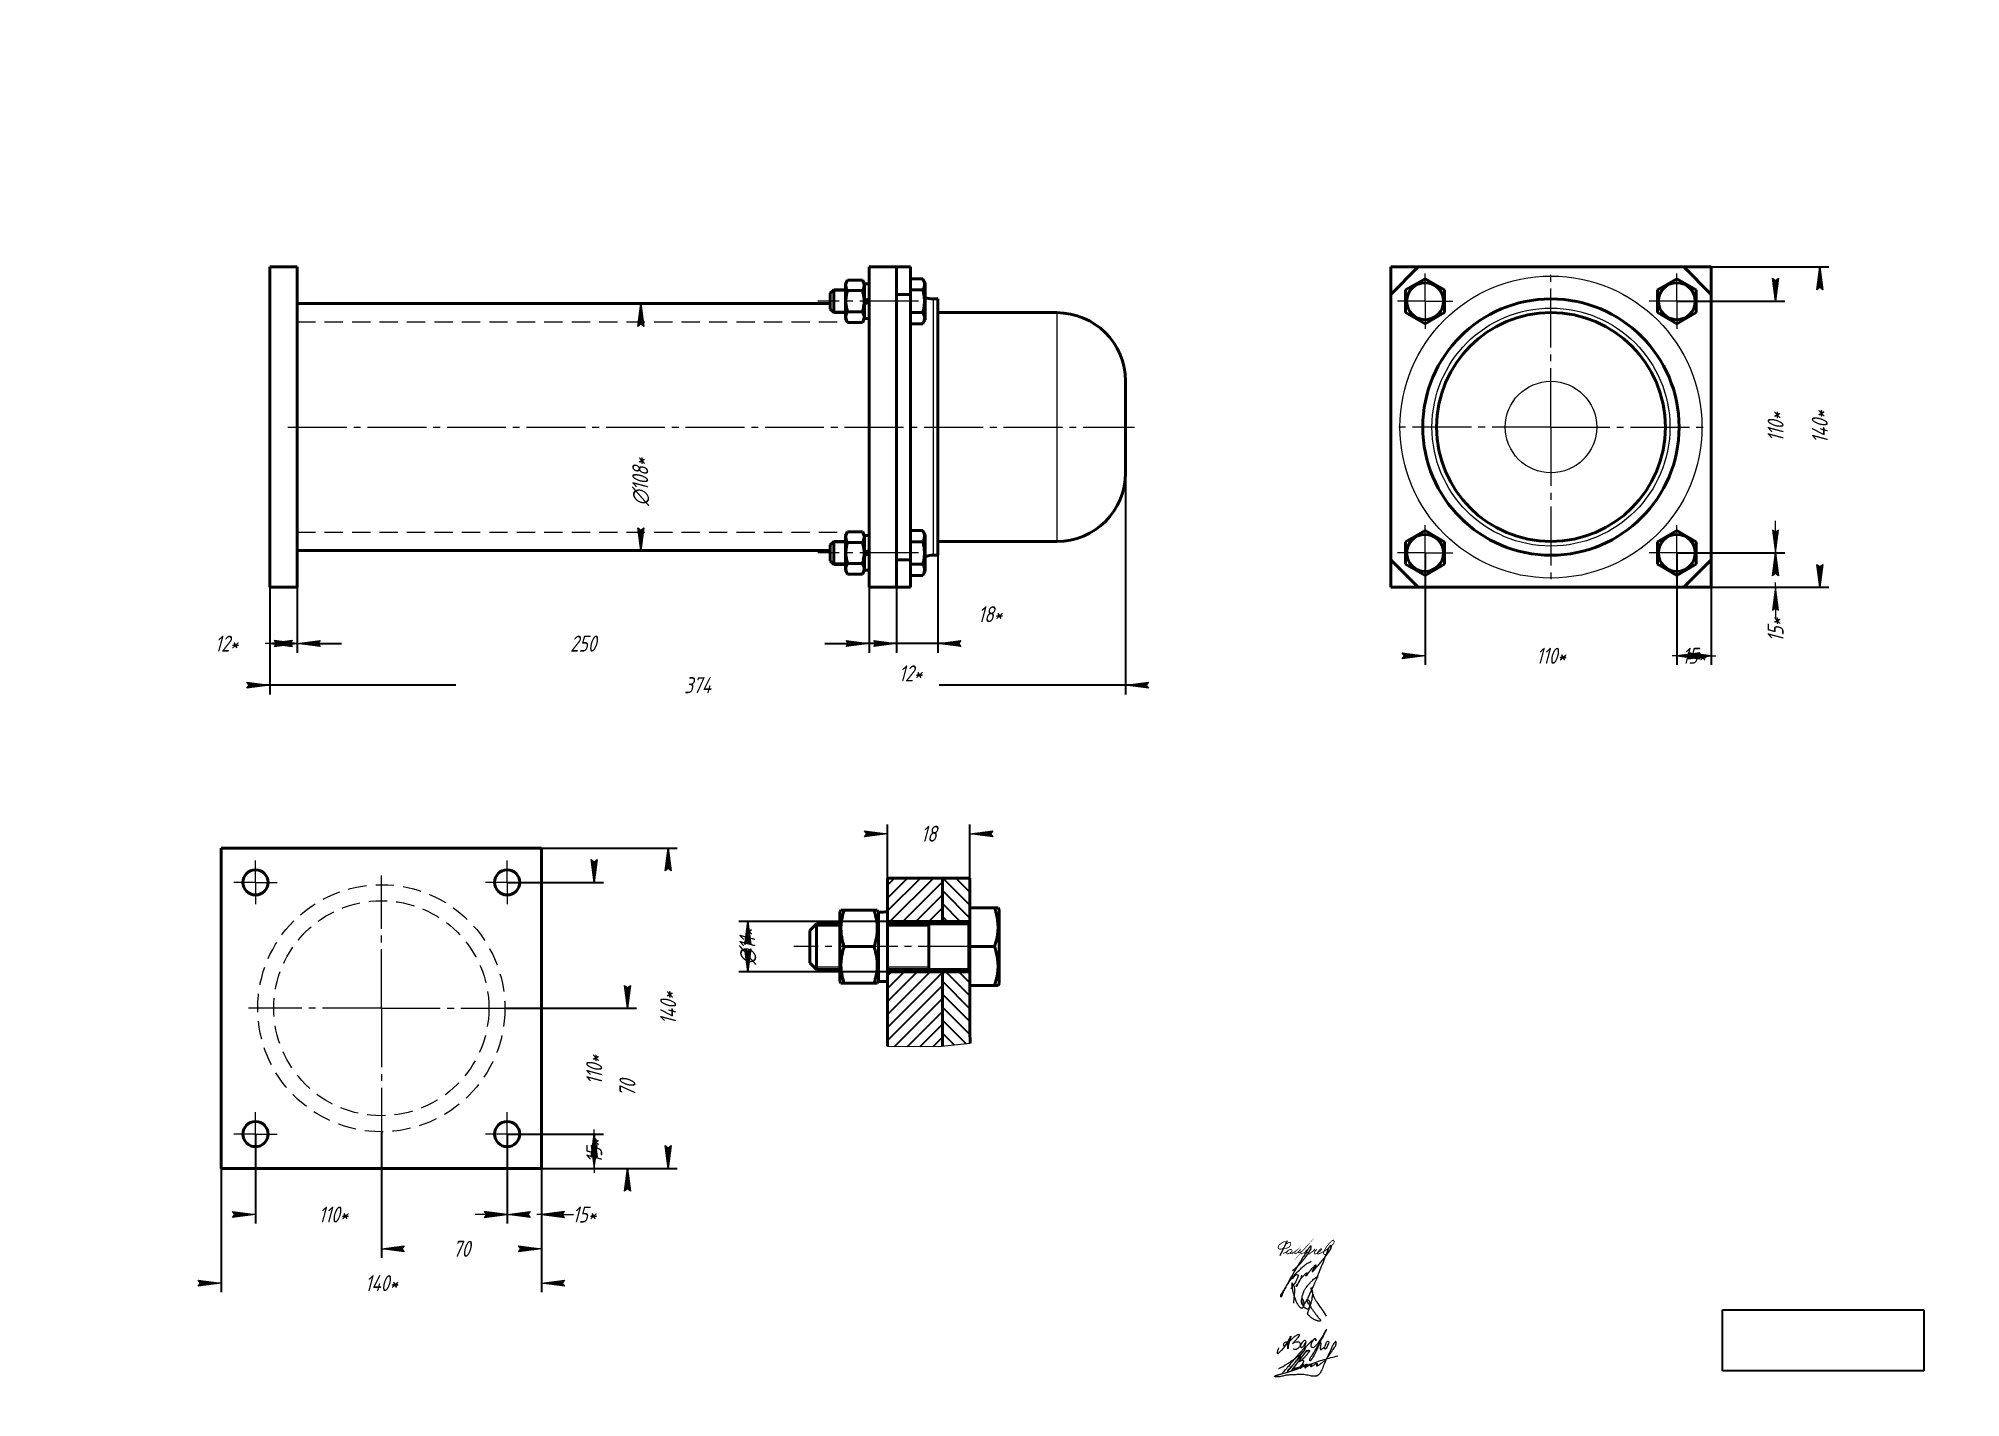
# Model space of a CAD drawing. Header units: millimetres. Extents: x 0 to 420, y 0 to 297.
import ezdxf

# ---------------------------------------------------------------- set-up
doc = ezdxf.new("R2010")
doc.units = ezdxf.units.MM
for name, pattern in [('K5LT32789', [0]), ('K5LT32790', [0]), ('K5LT32791', [0]), ('K5LT_AXLED', [17.375, 12.875, -1.5, 1.5, -1.5]), ('K5LT_BASIC', [0]), ('K5LT_DASHED', [6, 4, -2]), ('K5LT_THIN', [0]), ('K5LT_THIN_INCLUDED_TO_HATCHING', [0])]:
    doc.linetypes.add(name, pattern=pattern)
doc.layers.add('Системный слой', color=7, linetype='Continuous')
doc.styles.add('KDIMTEXTSTYLE', font='GOST_AU.SHX', dxfattribs={"width": 0.96, "oblique": 15, "height": 5})
doc.dimstyles.new('KDIMSTYLE (0.50)', dxfattribs={"dimtxt": 5, "dimasz": 1, "dimexe": 2, "dimexo": 0.0625, "dimgap": 1, "dimtad": 1, "dimlfac": 2, "dimtxsty": 'KDIMTEXTSTYLE', "dimsah": 1, "dimcen": 0.09, "dimdle": 1, "dimadec": 0, "dimazin": 0, "dimtfac": 0.667, "dimtmove": 0, "dimatfit": 3, "dimfxl": 1, "dimtvp": 1, "dimtolj": 1, "dimtzin": 0, "dimarcsym": 0})
doc.dimstyles.new('KDIMSTYLE (1.00)', dxfattribs={"dimtxt": 5, "dimasz": 1, "dimexe": 2, "dimexo": 0.0625, "dimgap": 1, "dimtad": 1, "dimtxsty": 'KDIMTEXTSTYLE', "dimsah": 1, "dimcen": 0.09, "dimdle": 1, "dimadec": 0, "dimazin": 0, "dimtfac": 0.667, "dimtmove": 0, "dimatfit": 3, "dimfxl": 1, "dimtvp": 1, "dimtolj": 1, "dimtzin": 0, "dimarcsym": 0})
picture_1 = doc.add_image_def('image1.jpg', size_in_pixel=(394, 119))

msp = doc.modelspace()

# ---------------------------------------------------------------- blocks, each defined once
blk = doc.blocks.new('U0')
at = {"layer": 'Системный слой', "color": 150, "linetype": 'K5LT_BASIC', "lineweight": 40, "true_color": 0x0080ff}
for p, q in [((180.53, 243.38), (180.53, 239.77)), ((180.53, 239.02), (180.53, 235.78))]:
    blk.add_line(p, q, dxfattribs=at)
blk = doc.blocks.new('U1')
at = {"layer": 'Системный слой', "color": 150, "linetype": 'K5LT_BASIC', "lineweight": 40, "true_color": 0x0080ff}
for p, q in [((180.53, 188.38), (180.53, 184.77)), ((180.53, 184.02), (180.53, 180.78))]:
    blk.add_line(p, q, dxfattribs=at)
blk = doc.blocks.new('U2')
at = {"layer": 'Системный слой', "color": 150, "linetype": 'K5LT_BASIC', "lineweight": 40, "true_color": 0x0080ff}
for start, end in [(180, 186.8058), (248.8998, 270)]:
    blk.add_arc((195.53, 245.08), 5, start, end, dxfattribs=at)
blk = doc.blocks.new('U3')
at = {"layer": 'Системный слой', "color": 150, "linetype": 'K5LT_BASIC', "lineweight": 40, "true_color": 0x0080ff}
for start, end in [(90, 111.1002), (173.1942, 180)]:
    blk.add_arc((195.53, 179.08), 5, start, end, dxfattribs=at)
blk = doc.blocks.new('KDIMARROW_01')
at = {"layer": 'Системный слой'}
blk.add_hatch(color=0, dxfattribs=at).paths.add_polyline_path([(0, 0), (-5, 0.66), (-4.5, 0), (-5, -0.66)])
at = {"layer": 'Системный слой', "color": 0, "linetype": 'K5LT_THIN', "lineweight": 18}
for p, q in [((-4.5, 0), (-5, 0.66)), ((-5, 0.66), (0, 0)), ((0, 0), (-5, -0.66)), ((-5, -0.66), (-4.5, 0)), ((0, 0), (-1, 0))]:
    blk.add_line(p, q, dxfattribs=at)
blk = doc.blocks.new('KDIMARROW_02')
at = {"layer": 'Системный слой'}
blk.add_hatch(color=0, dxfattribs=at).paths.add_polyline_path([(4.5, 0), (5, 0.66), (0, 0), (5, -0.66)])
at = {"layer": 'Системный слой', "color": 0, "linetype": 'K5LT_THIN', "lineweight": 18}
for p, q in [((0, 0), (-1, 0)), ((5, 0.66), (0, 0)), ((0, 0), (5, -0.66)), ((0, 0), (7, 0)), ((4.5, 0), (5, 0.66)), ((5, -0.66), (4.5, 0))]:
    blk.add_line(p, q, dxfattribs=at)
blk = doc.blocks.new('KDIMARROW_00')
at = {"layer": 'Системный слой', "color": 0, "linetype": 'K5LT_THIN', "lineweight": 18}
blk.add_line((0, 0), (-1, 0), dxfattribs=at)
blk = doc.blocks.new('U13')
at = {"layer": 'Системный слой', "color": 150, "linetype": 'K5LT_BASIC', "lineweight": 40, "true_color": 0x0080ff}
for p, q in [((365.5, 241.08), (365.5, 247.08)), ((365.5, 177.08), (365.5, 183.08))]:
    blk.add_line(p, q, dxfattribs=at)
blk = doc.blocks.new('U14')
at = {"layer": 'Системный слой', "color": 150, "linetype": 'K5LT_BASIC', "lineweight": 40, "true_color": 0x0080ff}
for p, q in [((295.5, 177.08), (301.5, 177.08)), ((359.5, 177.08), (365.5, 177.08))]:
    blk.add_line(p, q, dxfattribs=at)
blk = doc.blocks.new('U15')
at = {"layer": 'Системный слой', "color": 150, "linetype": 'K5LT_BASIC', "lineweight": 40, "true_color": 0x0080ff}
for p, q in [((295.5, 247.08), (295.5, 241.08)), ((295.5, 183.08), (295.5, 177.08))]:
    blk.add_line(p, q, dxfattribs=at)
blk = doc.blocks.new('U16')
at = {"layer": 'Системный слой', "color": 150, "linetype": 'K5LT_BASIC', "lineweight": 40, "true_color": 0x0080ff}
for p, q in [((301.5, 247.08), (295.5, 247.08)), ((365.5, 247.08), (359.5, 247.08))]:
    blk.add_line(p, q, dxfattribs=at)
blk = doc.blocks.new('U17')
at = {"layer": 'Системный слой', "color": 30, "linetype": 'K5LT_AXLED', "lineweight": 18, "true_color": 0xff8000}
for q in [(330.5, 247.08), (295.5, 212.08), (330.5, 177.08), (365.5, 212.08)]:
    blk.add_line((330.5, 212.08), q, dxfattribs=at)
blk = doc.blocks.new('U18')
at = {"layer": 'Системный слой', "color": 30, "linetype": 'K5LT_AXLED', "lineweight": 18, "true_color": 0xff8000}
for q in [(303, 245.62), (296.96, 239.58), (303, 233.54), (309.04, 239.58)]:
    blk.add_line((303, 239.58), q, dxfattribs=at)
blk = doc.blocks.new('U19')
at = {"layer": 'Системный слой', "color": 30, "linetype": 'K5LT_AXLED', "lineweight": 18, "true_color": 0xff8000}
for q in [(303, 190.62), (296.96, 184.58), (303, 178.54), (309.04, 184.58)]:
    blk.add_line((303, 184.58), q, dxfattribs=at)
blk = doc.blocks.new('U20')
at = {"layer": 'Системный слой', "color": 30, "linetype": 'K5LT_AXLED', "lineweight": 18, "true_color": 0xff8000}
for q in [(358, 190.62), (351.96, 184.58), (358, 178.54), (364.04, 184.58)]:
    blk.add_line((358, 184.58), q, dxfattribs=at)
blk = doc.blocks.new('U21')
at = {"layer": 'Системный слой', "color": 30, "linetype": 'K5LT_AXLED', "lineweight": 18, "true_color": 0xff8000}
for q in [(358, 245.62), (351.96, 239.58), (364.04, 239.58), (358, 233.54)]:
    blk.add_line((358, 239.58), q, dxfattribs=at)
blk = doc.blocks.new('U22')
at = {"layer": 'Системный слой', "color": 30, "linetype": 'K5LT_AXLED', "lineweight": 18, "true_color": 0xff8000}
for q in [(47.43, 117.33), (42.68, 112.58), (47.43, 107.83), (52.18, 112.58)]:
    blk.add_line((47.43, 112.58), q, dxfattribs=at)
blk = doc.blocks.new('U23')
at = {"layer": 'Системный слой', "color": 30, "linetype": 'K5LT_AXLED', "lineweight": 18, "true_color": 0xff8000}
for q in [(102.43, 117.33), (97.68, 112.58), (102.43, 107.83), (107.18, 112.58)]:
    blk.add_line((102.43, 112.58), q, dxfattribs=at)
blk = doc.blocks.new('U24')
at = {"layer": 'Системный слой', "color": 30, "linetype": 'K5LT_AXLED', "lineweight": 18, "true_color": 0xff8000}
for q in [(102.43, 62.33), (97.68, 57.58), (102.43, 52.83), (107.18, 57.58)]:
    blk.add_line((102.43, 57.58), q, dxfattribs=at)
blk = doc.blocks.new('U25')
at = {"layer": 'Системный слой', "color": 30, "linetype": 'K5LT_AXLED', "lineweight": 18, "true_color": 0xff8000}
for q in [(47.43, 62.33), (42.68, 57.58), (47.43, 52.83), (52.18, 57.58)]:
    blk.add_line((47.43, 57.58), q, dxfattribs=at)
blk = doc.blocks.new('U26')
at = {"layer": 'Системный слой', "color": 30, "linetype": 'K5LT_AXLED', "lineweight": 18, "true_color": 0xff8000}
for q in [(74.93, 114.08), (45.93, 85.08), (74.93, 56.08), (103.93, 85.08)]:
    blk.add_line((74.93, 85.08), q, dxfattribs=at)
blk = doc.blocks.new('U27')
at = {"layer": 'Системный слой', "color": 5, "linetype": 'K5LT32789', "lineweight": 18, "true_color": 0x0000ff}
for points in [[(270.99, 10.89), (270.83, 10.45), (270.68, 10.02), (270.63, 9.75), (270.74, 9.63), (270.9, 9.63), (271.05, 9.78), (271.49, 10.22), (272.56, 11.29), (274.09, 14.3), (273.17, 12.05), (273.01, 10.03), (273.01, 11.89), (272.82, 12.19), (272.38, 12.09), (272.07, 11.79), (271.97, 11.52), (272.07, 11.33), (272.35, 11.33), (273.01, 11.89), (273.91, 12.79), (274.54, 13.42), (275.24, 13.88), (275.55, 13.79), (275.47, 13.54), (275.29, 13.21), (274.7, 12.51), (274.21, 11.93), (273.87, 11.7), (274.53, 12.14), (275.06, 12.24), (275.4, 12.17), (275.63, 11.99), (275.74, 11.71), (275.74, 11.38), (275.53, 11.07), (275.32, 10.86), (275, 10.53), (274.64, 10.45), (274.14, 10.54)], [(277.04, 12.25), (276.86, 12.51), (276.6, 12.51), (276.34, 12.26), (276.06, 11.97), (275.83, 11.58), (275.73, 11.06), (275.89, 10.9), (276.17, 10.97), (276.34, 11.14), (276.54, 11.38), (276.81, 11.8), (277.11, 12.4), (276.81, 11.8), (276.71, 11.32), (276.71, 11.04), (276.78, 10.97), (276.91, 11.01), (277.49, 11.67), (278.13, 12.24), (278.45, 12.54), (278.79, 12.76), (278.95, 12.86), (279.08, 12.86), (279.15, 12.68), (279.15, 12.49), (279.15, 12.28), (279.15, 12.68), (279.08, 12.86), (278.95, 12.87), (278.45, 12.54), (277.99, 11.61), (277.99, 11.2), (278.17, 11.01), (278.44, 10.94), (278.71, 10.94), (278.93, 11.16), (279.2, 11.44), (280.09, 12.32), (282.22, 16.29), (280.09, 12.32), (279.33, 10.43), (278.75, 9.2), (278.22, 8.38), (277.88, 7.97), (277.77, 8.06), (277.77, 8.41), (278.02, 8.85), (278.47, 9.45), (279.18, 10.63), (279.91, 11.87), (280.06, 12.02), (280.18, 12.01), (280.22, 11.82), (280.16, 11.4), (280.11, 11.06), (280.04, 10.73), (280.11, 10.49), (280.25, 10.42), (280.43, 10.61), (280.79, 10.89), (281.11, 11.21), (280.91, 10.78), (281, 10.69), (281.15, 10.63), (281.31, 10.69), (281.51, 10.89), (282.05, 12.01), (281.98, 12.24), (281.78, 12.3), (281.52, 12.23), (281.34, 11.9), (281.22, 11.51), (281.11, 11.18)]]:
    blk.add_open_spline(points, degree=3, dxfattribs=at)
blk = doc.blocks.new('U28')
at = {"layer": 'Системный слой', "color": 5, "linetype": 'K5LT32790', "lineweight": 18, "true_color": 0x0000ff}
blk.add_open_spline([(274.3, 20.65), (274.33, 21.67), (274.59, 22.83), (274.47, 24.04), (274.41, 24.28), (274.34, 24.44), (274.27, 24.58), (274.19, 24.7), (274.12, 24.8), (274.06, 24.87), (274.01, 24.92), (273.99, 24.94), (273.97, 24.96), (273.95, 24.96), (273.94, 24.97), (273.93, 24.97), (273.93, 24.97), (273.92, 24.97), (273.91, 24.97), (273.91, 24.97), (273.9, 24.97), (273.9, 24.97), (273.89, 24.96), (273.89, 24.96), (273.88, 24.95), (273.88, 24.95), (273.88, 24.94), (273.87, 24.93), (273.87, 24.91), (273.86, 24.89), (273.86, 24.86), (273.85, 24.83), (273.85, 24.77), (273.84, 24.7), (273.84, 24.6), (273.85, 24.49), (273.86, 24.37), (273.88, 24.24), (273.91, 24.07), (273.96, 23.85), (274.02, 23.51), (274.12, 23.03), (274.28, 22.43), (274.52, 21.78), (274.75, 21.17), (274.96, 20.66), (275.18, 20.29), (275.39, 20.03), (275.57, 19.84), (275.7, 19.71), (275.8, 19.64), (275.86, 19.61), (275.91, 19.59), (275.95, 19.58), (275.99, 19.58), (276.04, 19.58), (276.08, 19.58), (276.13, 19.59), (276.16, 19.6), (276.2, 19.62), (276.23, 19.63), (276.26, 19.65), (276.29, 19.68), (276.32, 19.72), (276.36, 19.77), (276.4, 19.84), (276.46, 19.94), (276.51, 20.05), (276.55, 20.16), (276.57, 20.26), (276.58, 20.37), (276.58, 20.48), (276.56, 20.63), (276.53, 20.81), (276.48, 21), (276.42, 21.18), (276.36, 21.3), (276.31, 21.39), (276.27, 21.44), (276.24, 21.49), (276.21, 21.52), (276.18, 21.54), (276.16, 21.56), (276.15, 21.56), (276.14, 21.57), (276.13, 21.57), (276.12, 21.57), (276.11, 21.57), (276.11, 21.57), (276.1, 21.57), (276.1, 21.57), (276.09, 21.56), (276.09, 21.56), (276.08, 21.55), (276.07, 21.55), (276.07, 21.54), (276.06, 21.53), (276.05, 21.51), (276.04, 21.49), (276.03, 21.46), (276.02, 21.42), (276.01, 21.37), (276, 21.32), (276, 21.26), (276, 21.18), (276.01, 21.08), (276.04, 20.94), (276.07, 20.76), (276.12, 20.55), (276.19, 20.36), (276.28, 20.19), (276.39, 20.02), (276.52, 19.85), (276.66, 19.71), (276.79, 19.59), (276.91, 19.51), (277.01, 19.46), (277.09, 19.43), (277.17, 19.41), (277.24, 19.4), (277.3, 19.4), (277.35, 19.4), (277.39, 19.41), (277.43, 19.42), (277.46, 19.44), (277.49, 19.46), (277.53, 19.48), (277.56, 19.52), (277.61, 19.57), (277.66, 19.64), (277.72, 19.72), (277.77, 19.83), (277.82, 19.95), (277.85, 20.07), (277.88, 20.2), (277.89, 20.34), (277.88, 20.49), (277.87, 20.65), (277.84, 20.79), (277.8, 20.9), (277.75, 21), (277.71, 21.07), (277.66, 21.12), (277.62, 21.16), (277.58, 21.2), (277.53, 21.23), (277.48, 21.26), (277.43, 21.28), (277.38, 21.29), (277.34, 21.29), (277.31, 21.29), (277.29, 21.29), (277.26, 21.29), (277.24, 21.28), (277.22, 21.27), (277.2, 21.26), (277.18, 21.25), (277.17, 21.23), (277.16, 21.22), (277.15, 21.21), (277.15, 21.2), (277.14, 21.19), (277.14, 21.18), (277.14, 21.17), (277.14, 21.15), (277.14, 21.14), (277.14, 21.12), (277.15, 21.09), (277.16, 21.06), (277.18, 21.02), (277.21, 20.96), (277.25, 20.88), (277.3, 20.78), (277.38, 20.67), (277.48, 20.55), (277.63, 20.37), (277.82, 20.1), (278.07, 19.71), (278.36, 19.23), (278.75, 18.71), (279.13, 18.2), (279.46, 17.76), (279.68, 17.43), (279.87, 17.26), (279.99, 17.16), (280.06, 17.08), (280.1, 17.01), (280.13, 16.96), (280.15, 16.92), (280.16, 16.88), (280.16, 16.86), (280.16, 16.83), (280.16, 16.82), (280.16, 16.8), (280.16, 16.79), (280.15, 16.78), (280.14, 16.77), (280.14, 16.76), (280.13, 16.75), (280.12, 16.74), (280.1, 16.73), (280.08, 16.72), (280.05, 16.71), (280.02, 16.7), (279.99, 16.69), (279.94, 16.68), (279.89, 16.68), (279.83, 16.69), (279.75, 16.7), (279.63, 16.72), (279.46, 16.77), (279.2, 16.86), (278.89, 17), (278.56, 17.16), (278.31, 17.32), (278.1, 17.5), (277.91, 17.66), (277.71, 17.84), (277.54, 18), (277.43, 18.12), (277.38, 18.2), (277.36, 18.25), (277.34, 18.3), (277.34, 18.34), (277.33, 18.38), (277.33, 18.42), (277.34, 18.47), (277.35, 18.51), (277.36, 18.56), (277.39, 18.63), (277.43, 18.72), (277.49, 18.85), (277.56, 19.04), (277.64, 19.28), (277.73, 19.55), (277.84, 19.84), (277.97, 20.2), (278.11, 20.64), (278.24, 21.16), (278.32, 21.64), (278.36, 22.03), (278.42, 22.33), (278.47, 22.58), (278.47, 22.77), (278.46, 22.93), (278.42, 23.08), (278.38, 23.26), (278.34, 23.43), (278.3, 23.6), (278.27, 23.72), (278.25, 23.8), (278.23, 23.86), (278.21, 23.89), (278.2, 23.91), (278.19, 23.92), (278.18, 23.93), (278.17, 23.93), (278.16, 23.94), (278.16, 23.94), (278.15, 23.94), (278.14, 23.94), (278.14, 23.94), (278.13, 23.94), (278.12, 23.94), (278.11, 23.94), (278.1, 23.93), (278.09, 23.93), (278.09, 23.92), (278.08, 23.91), (278.07, 23.91), (278.06, 23.9), (278.06, 23.89), (278.05, 23.88), (278.05, 23.86), (278.05, 23.85), (278.05, 23.83), (278.05, 23.81), (278.05, 23.78), (278.06, 23.75), (278.07, 23.7), (278.09, 23.65), (278.12, 23.58), (278.16, 23.5), (278.2, 23.4), (278.24, 23.27), (278.29, 23.12), (278.35, 22.93), (278.43, 22.7), (278.51, 22.44), (278.58, 22.2), (278.66, 21.99), (278.75, 21.81), (278.87, 21.62), (279, 21.41), (279.15, 21.15), (279.35, 20.8), (279.61, 20.4), (279.9, 19.99), (280.19, 19.59), (280.7, 18.87), (281.1, 18.28), (281.41, 17.81)], degree=3, knots=[0, 0, 0, 0, 23.088924, 25.905784, 27.368497, 28.578535, 29.721875, 30.813961, 31.805183, 32.534012, 32.992903, 33.225793, 33.377047, 33.48833, 33.574551, 33.643805, 33.701224, 33.750367, 33.79387, 33.833355, 33.872141, 33.912355, 33.95659, 34.00557, 34.061357, 34.126468, 34.204109, 34.298549, 34.415744, 34.564555, 34.759459, 35.028229, 35.412864, 35.997175, 36.728139, 37.568941, 38.433825, 39.401332, 40.578431, 42.235398, 44.569602, 48.269133, 53.187712, 58.58434, 63.764044, 67.778676, 70.998143, 73.369834, 75.349816, 76.796874, 77.581324, 78.028914, 78.378087, 78.696803, 79.013489, 79.343373, 79.678587, 80.006824, 80.317932, 80.606471, 80.866035, 81.11641, 81.383983, 81.718354, 82.16781, 82.839361, 83.733235, 84.705422, 85.582724, 86.324391, 87.057116, 87.890757, 88.945341, 90.321141, 91.965571, 93.426367, 94.484215, 95.101021, 95.580997, 96.013141, 96.361093, 96.626002, 96.782739, 96.889142, 96.971138, 97.03813, 97.095272, 97.145901, 97.188561, 97.228747, 97.268915, 97.315311, 97.366861, 97.425655, 97.494454, 97.577142, 97.679623, 97.811915, 97.985663, 98.226797, 98.532587, 98.897786, 99.296036, 99.737821, 100.261724, 100.964229, 101.99978, 103.525411, 105.150667, 106.72453, 108.093532, 109.590313, 111.195302, 112.777483, 114.126394, 115.159714, 115.93325, 116.599105, 117.196687, 117.716186, 118.147278, 118.512091, 118.830828, 119.112084, 119.376147, 119.650254, 119.966184, 120.348472, 120.832611, 121.462575, 122.257884, 123.166317, 124.121896, 125.077441, 126.058759, 127.110722, 128.27138, 129.455541, 130.54928, 131.472222, 132.224076, 132.842804, 133.343527, 133.786162, 134.209733, 134.641953, 135.076751, 135.490934, 135.840567, 136.1162, 136.329021, 136.516582, 136.697073, 136.87991, 137.063295, 137.235465, 137.38613, 137.514261, 137.623548, 137.718445, 137.797689, 137.875651, 137.957944, 138.055516, 138.163779, 138.288043, 138.436309, 138.622516, 138.862075, 139.203128, 139.704326, 140.381097, 141.218915, 142.127317, 143.259517, 144.821141, 147.317764, 150.75711, 155.19517, 160.069171, 165.224464, 169.471142, 172.421411, 174.092925, 175.138298, 175.966748, 176.479558, 176.900272, 177.244752, 177.52135, 177.72293, 177.873709, 177.996322, 178.101436, 178.195314, 178.281517, 178.366118, 178.454913, 178.554755, 178.670049, 178.807074, 178.975201, 179.187234, 179.439473, 179.719727, 180.029511, 180.383269, 180.823448, 181.407111, 182.246837, 183.563618, 185.512414, 188.365901, 191.16936, 193.636194, 195.215931, 197.147086, 199.269225, 201.224518, 202.392176, 202.935446, 203.335749, 203.665039, 203.98044, 204.30527, 204.630666, 204.95421, 205.28424, 205.683122, 206.145312, 206.866804, 207.837862, 209.464316, 211.387339, 213.648133, 215.828171, 218.361631, 222.046321, 226.400789, 230.237614, 232.987127, 235.143069, 237.145235, 238.600123, 239.59432, 240.714469, 242.086859, 243.579513, 244.83703, 245.773068, 246.379449, 246.80954, 247.077534, 247.227517, 247.33398, 247.41847, 247.489521, 247.552012, 247.609222, 247.663606, 247.717168, 247.768592, 247.820784, 247.876677, 247.942191, 248.018083, 248.10247, 248.189421, 248.269471, 248.347072, 248.425637, 248.512886, 248.605679, 248.706816, 248.820413, 248.952282, 249.111489, 249.313956, 249.574155, 249.89782, 250.303709, 250.841791, 251.528272, 252.381244, 253.359593, 254.475963, 255.872687, 257.851092, 259.938273, 261.963603, 263.469883, 265.046448, 266.586695, 268.366913, 270.599666, 273.407082, 277.373027, 281.234201, 284.882343, 288.313023, 301, 301, 301, 301], dxfattribs=at)
blk = doc.blocks.new('U29')
at = {"layer": 'Системный слой', "color": 5, "linetype": 'K5LT32790', "lineweight": 18, "true_color": 0x0000ff}
for points, knots in [([(274.03, 27.77), (274.79, 28.3), (275.74, 29.19), (276.76, 30.51), (277.39, 31.33), (277.77, 32.04), (278.01, 32.46), (278.09, 32.68), (278.11, 32.8), (278.12, 32.87), (278.12, 32.91), (278.12, 32.94), (278.11, 32.96), (278.1, 32.98), (278.1, 32.99), (278.09, 33), (278.08, 33.01), (278.07, 33.02), (278.06, 33.03), (278.04, 33.04), (278.03, 33.04), (278.01, 33.05), (277.99, 33.05), (277.97, 33.05), (277.96, 33.05), (277.94, 33.05), (277.93, 33.05), (277.92, 33.04), (277.9, 33.03), (277.89, 33.02), (277.87, 33.01), (277.84, 32.99), (277.81, 32.95), (277.75, 32.88), (277.66, 32.77), (277.51, 32.56), (277.29, 32.23), (277.01, 31.73), (276.55, 31.03), (275.86, 29.93), (274.93, 28.4), (273.9, 26.64), (273.06, 25.11), (272.49, 24.05), (272.18, 23.44), (272.02, 23.06), (271.9, 22.78), (271.8, 22.53), (271.72, 22.32), (271.66, 22.15), (271.62, 22.06), (271.6, 22.01), (271.59, 21.99), (271.58, 21.98), (271.58, 21.97), (271.57, 21.97), (271.57, 21.97), (271.56, 21.96), (271.56, 21.96), (271.55, 21.96), (271.55, 21.96), (271.55, 21.96), (271.54, 21.96), (271.54, 21.96), (271.53, 21.96), (271.53, 21.97), (271.53, 21.97), (271.52, 21.97), (271.52, 21.98), (271.51, 21.99), (271.5, 22), (271.49, 22.02), (271.48, 22.04), (271.47, 22.07), (271.46, 22.11), (271.45, 22.15), (271.44, 22.2), (271.44, 22.24), (271.45, 22.29), (271.46, 22.34), (271.48, 22.4), (271.5, 22.45), (271.54, 22.53), (271.61, 22.64), (271.74, 22.85), (271.99, 23.24), (272.45, 23.97), (273.12, 25), (273.98, 26.24), (274.98, 27.34), (275.96, 28.27), (276.75, 28.99), (277.46, 29.47), (277.89, 29.67), (278.09, 29.77)], [0, 0, 0, 0, 8.550609, 12.054989, 15.548009, 18.191121, 19.498995, 20.058209, 20.381615, 20.589671, 20.716665, 20.79368, 20.851701, 20.900722, 20.944653, 20.985245, 21.025642, 21.06834, 21.115939, 21.168338, 21.224707, 21.283052, 21.340576, 21.394663, 21.443781, 21.488289, 21.53119, 21.575808, 21.625508, 21.683081, 21.754287, 21.848548, 21.98875, 22.223415, 22.641351, 23.38396, 24.591455, 26.333193, 28.725175, 32.394143, 38.444137, 45.386804, 51.336644, 54.759282, 56.550214, 57.736198, 58.581068, 59.410817, 60.190375, 60.748602, 61.044545, 61.139793, 61.19713, 61.237089, 61.267135, 61.290713, 61.309862, 61.325937, 61.339917, 61.352551, 61.36445, 61.376142, 61.388111, 61.400062, 61.412022, 61.424542, 61.439066, 61.45699, 61.479741, 61.509795, 61.550475, 61.607942, 61.688058, 61.795635, 61.922219, 62.059168, 62.198495, 62.342871, 62.495112, 62.658157, 62.830855, 63.02153, 63.245709, 63.594568, 64.237865, 65.516344, 67.957442, 72.253573, 76.989753, 81.977365, 86.090995, 89.562811, 91.905588, 94, 94, 94, 94]), ([(276, 26.71), (275.94, 26.34), (275.76, 25.87), (275.48, 25.3), (275.29, 25), (275.16, 24.75), (275.08, 24.6), (275.04, 24.51), (275.01, 24.45), (274.98, 24.41), (274.95, 24.38), (274.92, 24.35), (274.89, 24.32), (274.86, 24.29), (274.84, 24.27), (274.83, 24.26), (274.82, 24.25), (274.82, 24.25), (274.82, 24.25), (274.81, 24.25), (274.81, 24.25), (274.81, 24.25), (274.81, 24.24), (274.81, 24.25), (274.8, 24.25), (274.8, 24.25), (274.8, 24.25), (274.8, 24.25), (274.8, 24.26), (274.81, 24.26), (274.81, 24.26), (274.81, 24.27), (274.81, 24.28), (274.82, 24.29), (274.82, 24.3), (274.83, 24.33), (274.84, 24.35), (274.85, 24.38), (274.87, 24.42), (274.89, 24.46), (274.92, 24.5), (274.96, 24.55), (275.01, 24.62), (275.09, 24.72), (275.19, 24.87), (275.3, 25.06), (275.41, 25.26), (275.52, 25.46), (275.65, 25.68), (275.81, 25.91), (275.99, 26.12), (276.14, 26.3), (276.31, 26.49), (276.5, 26.71), (276.72, 26.93), (276.89, 27.09), (277, 27.18), (277.05, 27.21), (277.1, 27.23), (277.14, 27.25), (277.18, 27.26), (277.21, 27.27), (277.23, 27.27), (277.25, 27.27), (277.26, 27.27), (277.27, 27.27), (277.28, 27.26), (277.29, 27.26), (277.29, 27.26), (277.3, 27.25), (277.3, 27.25), (277.3, 27.24), (277.31, 27.23), (277.31, 27.22), (277.31, 27.21), (277.31, 27.2), (277.32, 27.18), (277.31, 27.15), (277.31, 27.12), (277.3, 27.08), (277.3, 27.03), (277.29, 26.97), (277.27, 26.93), (277.25, 26.89), (277.23, 26.84), (277.2, 26.8), (277.16, 26.75), (277.13, 26.71), (277.1, 26.67), (277.07, 26.65), (277.04, 26.62), (277.02, 26.6), (277, 26.58), (276.98, 26.57), (276.96, 26.56), (276.96, 26.55), (276.95, 26.55), (276.95, 26.55), (276.94, 26.55), (276.94, 26.55), (276.94, 26.55), (276.94, 26.55), (276.93, 26.55), (276.93, 26.55), (276.93, 26.55), (276.93, 26.55), (276.93, 26.55), (276.93, 26.55), (276.93, 26.56), (276.93, 26.56), (276.93, 26.56), (276.93, 26.57), (276.93, 26.57), (276.94, 26.58), (276.94, 26.59), (276.95, 26.6), (276.96, 26.62), (276.97, 26.64), (276.98, 26.66), (276.99, 26.68), (277, 26.7), (277.02, 26.73), (277.04, 26.77), (277.07, 26.82), (277.11, 26.88), (277.16, 26.94), (277.24, 27.02), (277.33, 27.1), (277.45, 27.2), (277.56, 27.32), (277.67, 27.44), (277.76, 27.56), (277.87, 27.69), (277.98, 27.82), (278.09, 27.97), (278.21, 28.11), (278.35, 28.26), (278.51, 28.41), (278.67, 28.56), (278.78, 28.67), (278.85, 28.76), (278.9, 28.82), (278.95, 28.87), (278.99, 28.91), (279.02, 28.94), (279.04, 28.96), (279.06, 28.97), (279.07, 28.98), (279.08, 28.98), (279.08, 28.98), (279.09, 28.98), (279.09, 28.98), (279.1, 28.98), (279.1, 28.98), (279.11, 28.98), (279.11, 28.98), (279.11, 28.98), (279.11, 28.97), (279.12, 28.97), (279.12, 28.97), (279.12, 28.96), (279.13, 28.95), (279.13, 28.94), (279.13, 28.93), (279.14, 28.92), (279.14, 28.9), (279.14, 28.87), (279.14, 28.85), (279.13, 28.83), (279.13, 28.81), (279.12, 28.79), (279.1, 28.76), (279.08, 28.73), (279.04, 28.68), (278.99, 28.6), (278.91, 28.51), (278.82, 28.39), (278.73, 28.25), (278.65, 28.12), (278.56, 28.02), (278.49, 27.93), (278.44, 27.85), (278.39, 27.8), (278.35, 27.76), (278.33, 27.73), (278.31, 27.71), (278.31, 27.69), (278.3, 27.68), (278.3, 27.66), (278.3, 27.65), (278.3, 27.63), (278.3, 27.62), (278.3, 27.61), (278.31, 27.59), (278.31, 27.58), (278.32, 27.58), (278.32, 27.57), (278.33, 27.57), (278.33, 27.56), (278.33, 27.56), (278.34, 27.56), (278.35, 27.55), (278.35, 27.55), (278.36, 27.55), (278.37, 27.55), (278.38, 27.55), (278.4, 27.56), (278.41, 27.56), (278.43, 27.57), (278.46, 27.59), (278.5, 27.61), (278.54, 27.64), (278.58, 27.67), (278.63, 27.71), (278.69, 27.77), (278.75, 27.85), (278.85, 27.98), (278.98, 28.15), (279.18, 28.37), (279.43, 28.64), (279.71, 28.96), (280, 29.32), (280.29, 29.68), (280.6, 30.02), (280.89, 30.36), (281.19, 30.73), (281.47, 31.14), (281.75, 31.54), (282.02, 31.9), (282.23, 32.22), (282.38, 32.45), (282.45, 32.61), (282.48, 32.71), (282.5, 32.8), (282.51, 32.87), (282.52, 32.92), (282.52, 32.96), (282.52, 32.99), (282.52, 33.02), (282.51, 33.05), (282.51, 33.07), (282.5, 33.09), (282.48, 33.11), (282.47, 33.13), (282.46, 33.14), (282.44, 33.15), (282.43, 33.16), (282.42, 33.16), (282.41, 33.17), (282.4, 33.17), (282.38, 33.17), (282.37, 33.17), (282.35, 33.17), (282.34, 33.17), (282.32, 33.16), (282.29, 33.15), (282.26, 33.13), (282.23, 33.11), (282.2, 33.09), (282.17, 33.06), (282.14, 33.02), (282.11, 32.97), (282.07, 32.91), (282.02, 32.82), (281.95, 32.69), (281.85, 32.51), (281.74, 32.25), (281.63, 31.96), (281.52, 31.67), (281.39, 31.35), (281.24, 31.01), (281.1, 30.64), (280.96, 30.24), (280.81, 29.82), (280.64, 29.37), (280.42, 28.89), (280.2, 28.43), (280.04, 28.02), (279.93, 27.74), (279.88, 27.57), (279.84, 27.47), (279.79, 27.34), (279.71, 27.1), (279.57, 26.76), (279.4, 26.33), (279.2, 25.84), (278.98, 25.26), (278.68, 24.59), (278.3, 23.83), (277.92, 23), (277.56, 22.16), (277.23, 21.44), (276.91, 20.97), (276.77, 20.66), (276.67, 20.52), (276.61, 20.46), (276.56, 20.42), (276.52, 20.4), (276.47, 20.37), (276.42, 20.36), (276.37, 20.34), (276.31, 20.33), (276.27, 20.33), (276.23, 20.33), (276.2, 20.34), (276.18, 20.35), (276.16, 20.35), (276.14, 20.36), (276.13, 20.37), (276.12, 20.38), (276.11, 20.39), (276.1, 20.41), (276.09, 20.43), (276.08, 20.46), (276.06, 20.5), (276.05, 20.57), (276.03, 20.65), (276, 20.76), (275.98, 20.88), (275.97, 20.99), (275.98, 21.11), (276, 21.25), (276.04, 21.43), (276.08, 21.67), (276.13, 21.98), (276.21, 22.33), (276.32, 22.66), (276.41, 22.92), (276.48, 23.13), (276.55, 23.32), (276.65, 23.53), (276.79, 23.75), (277.01, 24.06), (277.32, 24.46), (277.75, 24.95), (278.19, 25.43), (278.6, 25.83), (278.91, 26.09), (279.14, 26.22), (279.36, 26.32), (279.51, 26.36), (279.6, 26.39)], [0, 0, 0, 0, 9.050129, 12.27524, 15.459, 17.73484, 19.057413, 19.710841, 20.186256, 20.578255, 20.920156, 21.263228, 21.624829, 21.943402, 22.174143, 22.29629, 22.36276, 22.406894, 22.439057, 22.464194, 22.484922, 22.502166, 22.516262, 22.528133, 22.539447, 22.552242, 22.56817, 22.588053, 22.611987, 22.639741, 22.672744, 22.715192, 22.776687, 22.87041, 23.023044, 23.2152, 23.446308, 23.698853, 24.014406, 24.364067, 24.793807, 25.28352, 25.941626, 26.877925, 28.429965, 30.348657, 32.240773, 33.898399, 35.948367, 38.485583, 40.825304, 42.59187, 44.267244, 46.970047, 49.74801, 51.863744, 52.701471, 53.104911, 53.483029, 53.862972, 54.210178, 54.473163, 54.650607, 54.780151, 54.882015, 54.96597, 55.037892, 55.101774, 55.160577, 55.215489, 55.269733, 55.3265, 55.390437, 55.464507, 55.552848, 55.661752, 55.802045, 55.996896, 56.278982, 56.657771, 57.087852, 57.530059, 57.926999, 58.28654, 58.645161, 59.086887, 59.580412, 60.070145, 60.456808, 60.770321, 61.020502, 61.287434, 61.539711, 61.751465, 61.877288, 61.951174, 62.001019, 62.037083, 62.064047, 62.085222, 62.102691, 62.117816, 62.131035, 62.143011, 62.154708, 62.167188, 62.181333, 62.197688, 62.21651, 62.238222, 62.264236, 62.296726, 62.338711, 62.394112, 62.469848, 62.581386, 62.750144, 62.953234, 63.151975, 63.325302, 63.501424, 63.750698, 64.126703, 64.655732, 65.239268, 65.888652, 66.649933, 67.724768, 68.970934, 70.450533, 71.673771, 72.965674, 74.199734, 75.716608, 77.191491, 78.669398, 80.263602, 82.259995, 84.0227, 85.431088, 86.180031, 86.82002, 87.357354, 87.830339, 88.196682, 88.427814, 88.563885, 88.657509, 88.728451, 88.784957, 88.831759, 88.871976, 88.907862, 88.941164, 88.973333, 89.002363, 89.031139, 89.061129, 89.097204, 89.139544, 89.190239, 89.252182, 89.329582, 89.428874, 89.559889, 89.727893, 89.910432, 90.08993, 90.259821, 90.437176, 90.634512, 90.867411, 91.167757, 91.627014, 92.382088, 93.419966, 94.672454, 96.030915, 97.344377, 98.512333, 99.382533, 100.080146, 100.642761, 101.098523, 101.416568, 101.614452, 101.761411, 101.888131, 102.002041, 102.112642, 102.228685, 102.353162, 102.475542, 102.582798, 102.67162, 102.744553, 102.805473, 102.857643, 102.905538, 102.953137, 103.003348, 103.057077, 103.11538, 103.180499, 103.255316, 103.343787, 103.451799, 103.589159, 103.775473, 104.036879, 104.381072, 104.782032, 105.231565, 105.731185, 106.331113, 107.131661, 108.329516, 110.150194, 112.636877, 115.501671, 119.160964, 122.898631, 126.952961, 130.409086, 134.037174, 137.994275, 142.035946, 146.041027, 149.822245, 153.085433, 155.385996, 156.523495, 157.344961, 158.084473, 158.656408, 159.032405, 159.319553, 159.62593, 159.882585, 160.081757, 160.265654, 160.447561, 160.63144, 160.806021, 160.962993, 161.100471, 161.220792, 161.327559, 161.424857, 161.521276, 161.623153, 161.736504, 161.863212, 162.008568, 162.179889, 162.387514, 162.643846, 162.945007, 163.264358, 163.6135, 164.014772, 164.533206, 165.020618, 165.794064, 166.857794, 168.64401, 171.006738, 173.517367, 176.204619, 178.789913, 181.800729, 185.264053, 188.598832, 192.086757, 196.039981, 200.351441, 204.98312, 208.606796, 211.174086, 212.324149, 212.840152, 213.814159, 215.76165, 218.911517, 222.760316, 227.121283, 231.883071, 238.054257, 244.879079, 252.670992, 260.372327, 267.206768, 271.910472, 274.294825, 275.442431, 276.007431, 276.456493, 276.872537, 277.298483, 277.734538, 278.182349, 278.627236, 279.027811, 279.347916, 279.582846, 279.760539, 279.906542, 280.032941, 280.152577, 280.276179, 280.413989, 280.572354, 280.762102, 281.004984, 281.334701, 281.830666, 282.557033, 283.530703, 284.521091, 285.429966, 286.323075, 287.47734, 288.942216, 290.783007, 293.428229, 296.57457, 299.586331, 301.717918, 303.359613, 305.016414, 306.799751, 308.827327, 311.560281, 315.955926, 321.284596, 327.290578, 331.929165, 335.294372, 337.07654, 338.608554, 341, 341, 341, 341]), ([(274.02, 25.95), (274.17, 26.18), (274.35, 26.48), (274.63, 26.74), (274.74, 26.81), (274.82, 26.86), (274.89, 26.89), (274.94, 26.9), (274.98, 26.91), (275.01, 26.91), (275.03, 26.9), (275.06, 26.9), (275.08, 26.89), (275.11, 26.88), (275.13, 26.87), (275.15, 26.85), (275.18, 26.83), (275.19, 26.81), (275.21, 26.79), (275.22, 26.77), (275.23, 26.74), (275.24, 26.72), (275.24, 26.69), (275.25, 26.65), (275.25, 26.61), (275.24, 26.55), (275.22, 26.47), (275.2, 26.36), (275.14, 26.21), (275.05, 25.98), (274.9, 25.66), (274.68, 25.25), (274.43, 24.84), (274.18, 24.49), (273.94, 24.16), (273.78, 23.93), (273.69, 23.81)], [0, 0, 0, 0, 6.031327, 7.224988, 8.103691, 8.779791, 9.271523, 9.620615, 9.879085, 10.092232, 10.278511, 10.453749, 10.630111, 10.818394, 11.017829, 11.223201, 11.427374, 11.623322, 11.806227, 11.978077, 12.150954, 12.337468, 12.550087, 12.799771, 13.111892, 13.519386, 14.078895, 14.842107, 15.895849, 17.445078, 19.990893, 23.601088, 27.190299, 30.147219, 32.759048, 36, 36, 36, 36])]:
    blk.add_open_spline(points, degree=3, knots=knots, dxfattribs=at)
blk = doc.blocks.new('U30')
at = {"layer": 'Системный слой', "color": 5, "linetype": 'K5LT32790', "lineweight": 18, "true_color": 0x0000ff}
blk.add_line((277.14, 10.34), (273.7, 5.83), dxfattribs=at)
for points, knots in [([(276.49, 9.49), (276.65, 9.68), (276.87, 9.93), (277.19, 10.15), (277.34, 10.24), (277.44, 10.3), (277.51, 10.33), (277.55, 10.34), (277.58, 10.34), (277.6, 10.34), (277.62, 10.34), (277.64, 10.34), (277.66, 10.33), (277.68, 10.32), (277.69, 10.31), (277.71, 10.3), (277.72, 10.29), (277.73, 10.28), (277.73, 10.27), (277.74, 10.26), (277.74, 10.25), (277.74, 10.24), (277.74, 10.23), (277.74, 10.21), (277.74, 10.2), (277.74, 10.18), (277.73, 10.16), (277.72, 10.14), (277.7, 10.11), (277.68, 10.07), (277.63, 10.02), (277.57, 9.95), (277.5, 9.85), (277.42, 9.73), (277.32, 9.59), (277.19, 9.41), (277.02, 9.2), (276.81, 8.97), (276.59, 8.75), (276.41, 8.57), (276.26, 8.42), (276.16, 8.31), (276.07, 8.21), (276, 8.15), (275.94, 8.1), (275.88, 8.06), (275.82, 8.03), (275.75, 7.98), (275.68, 7.94), (275.62, 7.91), (275.57, 7.88), (275.54, 7.87), (275.53, 7.86), (275.52, 7.86), (275.51, 7.85), (275.5, 7.85), (275.5, 7.85), (275.49, 7.85), (275.49, 7.85), (275.49, 7.84), (275.49, 7.84), (275.49, 7.84), (275.48, 7.85), (275.48, 7.85), (275.48, 7.85), (275.49, 7.85), (275.49, 7.85), (275.49, 7.85), (275.49, 7.85), (275.49, 7.85), (275.49, 7.86), (275.5, 7.86), (275.5, 7.86), (275.51, 7.87), (275.51, 7.87), (275.52, 7.88), (275.54, 7.89), (275.56, 7.9), (275.59, 7.92), (275.63, 7.95), (275.69, 7.99), (275.76, 8.03), (275.84, 8.07), (275.92, 8.1), (276, 8.13), (276.07, 8.14), (276.14, 8.15), (276.2, 8.15), (276.25, 8.15), (276.28, 8.14), (276.31, 8.13), (276.33, 8.12), (276.34, 8.11), (276.36, 8.1), (276.37, 8.09), (276.38, 8.07), (276.39, 8.06), (276.4, 8.03), (276.41, 8.01), (276.42, 7.98), (276.42, 7.95), (276.42, 7.91), (276.42, 7.87), (276.42, 7.83), (276.41, 7.79), (276.39, 7.73), (276.36, 7.67), (276.31, 7.59), (276.22, 7.48), (276.11, 7.3), (275.96, 7.08), (275.79, 6.85), (275.6, 6.66), (275.43, 6.52), (275.28, 6.42), (275.12, 6.34), (274.93, 6.27), (274.74, 6.21), (274.58, 6.14), (274.47, 6.11), (274.4, 6.11), (274.36, 6.11), (274.32, 6.12), (274.28, 6.13), (274.24, 6.14), (274.2, 6.16), (274.17, 6.18), (274.14, 6.19), (274.12, 6.2), (274.11, 6.21), (274.09, 6.23), (274.08, 6.24), (274.07, 6.25), (274.06, 6.26), (274.06, 6.27), (274.06, 6.28), (274.06, 6.29), (274.06, 6.3), (274.07, 6.31), (274.08, 6.32), (274.1, 6.32), (274.11, 6.33), (274.14, 6.34), (274.17, 6.35), (274.21, 6.36), (274.27, 6.38), (274.34, 6.39), (274.44, 6.41), (274.58, 6.43), (274.77, 6.47), (275.02, 6.52), (275.31, 6.59), (275.59, 6.69), (275.81, 6.8), (275.98, 6.91), (276.1, 7.01), (276.19, 7.09), (276.26, 7.15), (276.3, 7.19), (276.33, 7.23), (276.35, 7.25), (276.37, 7.27), (276.38, 7.28), (276.39, 7.29), (276.39, 7.3), (276.4, 7.3), (276.4, 7.31), (276.4, 7.31), (276.4, 7.31), (276.4, 7.31), (276.4, 7.31), (276.4, 7.31), (276.4, 7.31), (276.4, 7.31), (276.4, 7.31), (276.4, 7.31), (276.4, 7.31), (276.39, 7.31), (276.39, 7.31), (276.38, 7.3), (276.38, 7.29), (276.37, 7.28), (276.35, 7.27), (276.34, 7.25), (276.31, 7.23), (276.28, 7.2), (276.24, 7.15), (276.18, 7.09), (276.09, 6.99), (275.98, 6.87), (275.88, 6.74), (275.8, 6.65), (275.76, 6.58), (275.73, 6.55), (275.72, 6.52), (275.71, 6.5), (275.7, 6.49), (275.7, 6.48), (275.69, 6.47), (275.69, 6.47), (275.69, 6.46), (275.7, 6.45), (275.7, 6.45), (275.71, 6.45), (275.72, 6.45), (275.73, 6.45), (275.74, 6.46), (275.76, 6.47), (275.79, 6.48), (275.82, 6.49), (275.86, 6.52), (275.91, 6.55), (275.98, 6.59), (276.09, 6.66), (276.24, 6.76), (276.44, 6.9), (276.66, 7.05), (276.84, 7.17), (276.96, 7.25), (277.03, 7.28), (277.07, 7.31), (277.11, 7.32), (277.13, 7.33), (277.15, 7.33), (277.16, 7.34), (277.17, 7.34), (277.18, 7.33), (277.18, 7.33), (277.19, 7.32), (277.19, 7.31), (277.19, 7.31), (277.18, 7.3), (277.18, 7.29), (277.18, 7.27), (277.17, 7.26), (277.16, 7.23), (277.14, 7.21), (277.12, 7.17), (277.09, 7.12), (277.03, 7.04), (276.96, 6.94), (276.88, 6.83), (276.82, 6.74), (276.77, 6.67), (276.75, 6.63), (276.73, 6.6), (276.72, 6.58), (276.72, 6.57), (276.72, 6.56), (276.71, 6.55), (276.71, 6.54), (276.71, 6.54), (276.72, 6.53), (276.72, 6.53), (276.73, 6.52), (276.74, 6.52), (276.75, 6.53), (276.77, 6.53), (276.79, 6.54), (276.81, 6.55), (276.84, 6.56), (276.88, 6.58), (276.94, 6.61), (277.01, 6.66), (277.11, 6.73), (277.27, 6.83), (277.47, 6.96), (277.69, 7.11), (277.87, 7.23), (278, 7.3), (278.07, 7.34), (278.11, 7.36), (278.15, 7.37), (278.17, 7.38), (278.19, 7.39), (278.21, 7.39), (278.22, 7.38), (278.22, 7.38), (278.23, 7.37), (278.23, 7.37), (278.23, 7.36), (278.23, 7.34), (278.23, 7.33), (278.23, 7.32), (278.22, 7.3), (278.21, 7.28), (278.2, 7.26), (278.18, 7.22), (278.15, 7.17), (278.11, 7.1), (278.06, 7.02), (278.02, 6.96), (278, 6.91), (277.98, 6.88), (277.98, 6.86), (277.97, 6.85), (277.97, 6.84), (277.97, 6.83), (277.97, 6.82), (277.97, 6.81), (277.97, 6.8), (277.98, 6.8), (277.99, 6.79), (278, 6.79), (278.01, 6.79), (278.03, 6.79), (278.05, 6.79), (278.07, 6.8), (278.11, 6.81), (278.15, 6.83), (278.2, 6.86), (278.28, 6.9), (278.39, 6.96), (278.55, 7.05), (278.75, 7.17), (278.96, 7.3), (279.13, 7.39), (279.24, 7.44), (279.29, 7.46), (279.33, 7.48), (279.36, 7.48), (279.39, 7.49), (279.4, 7.49), (279.42, 7.48), (279.43, 7.48), (279.43, 7.47), (279.44, 7.46), (279.44, 7.45), (279.44, 7.44), (279.44, 7.43), (279.44, 7.42), (279.43, 7.4), (279.43, 7.39), (279.42, 7.36), (279.41, 7.33), (279.38, 7.28), (279.35, 7.22), (279.32, 7.15), (279.29, 7.09), (279.27, 7.05), (279.26, 7.02), (279.25, 7), (279.25, 6.99), (279.25, 6.98), (279.25, 6.96), (279.25, 6.95), (279.26, 6.94), (279.26, 6.94), (279.27, 6.93), (279.27, 6.93), (279.28, 6.92), (279.3, 6.92), (279.31, 6.92), (279.33, 6.92), (279.35, 6.92), (279.37, 6.93), (279.4, 6.94), (279.44, 6.95), (279.49, 6.98), (279.56, 7.01), (279.64, 7.05), (279.77, 7.12), (279.95, 7.24), (280.18, 7.39), (280.44, 7.58), (280.69, 7.77), (280.92, 7.95), (281.13, 8.13), (281.32, 8.32), (281.52, 8.53), (281.73, 8.8), (281.95, 9.13), (282.21, 9.53), (282.52, 9.99), (282.86, 10.47), (283.16, 10.9), (283.38, 11.2), (283.47, 11.4), (283.51, 11.53), (283.54, 11.65), (283.55, 11.76), (283.56, 11.87), (283.56, 11.97), (283.56, 12.05), (283.55, 12.1), (283.54, 12.13), (283.53, 12.16), (283.52, 12.17), (283.52, 12.19), (283.51, 12.2), (283.5, 12.21), (283.5, 12.21), (283.49, 12.21), (283.49, 12.22), (283.48, 12.22), (283.47, 12.22), (283.46, 12.22), (283.46, 12.22), (283.45, 12.22), (283.43, 12.21), (283.42, 12.21), (283.41, 12.2), (283.39, 12.18), (283.37, 12.17), (283.34, 12.14), (283.31, 12.11), (283.26, 12.06), (283.2, 11.97), (283.12, 11.86), (283.01, 11.71), (282.9, 11.54), (282.79, 11.35), (282.67, 11.12), (282.53, 10.82), (282.34, 10.37), (282.02, 9.68), (281.55, 8.7), (281.01, 7.51), (280.57, 6.35), (280.18, 5.58), (279.91, 5.17), (279.76, 4.99), (279.64, 4.89), (279.55, 4.83), (279.44, 4.77), (279.31, 4.71), (279.16, 4.67), (278.99, 4.65), (278.78, 4.64), (278.51, 4.65), (278.13, 4.7), (277.66, 4.8), (277.1, 4.93), (276.53, 5.02), (275.91, 5.05), (275.13, 5.02), (274.21, 4.96), (273.26, 4.94), (272.48, 4.86), (271.92, 4.71), (271.49, 4.59), (271.13, 4.53), (270.83, 4.52), (270.6, 4.52), (270.41, 4.54), (270.28, 4.56), (270.21, 4.57), (270.17, 4.58), (270.15, 4.59), (270.13, 4.59), (270.12, 4.6), (270.12, 4.6), (270.11, 4.61), (270.11, 4.61), (270.1, 4.62), (270.1, 4.62), (270.1, 4.62), (270.1, 4.63), (270.1, 4.63), (270.1, 4.63), (270.1, 4.64), (270.1, 4.64), (270.11, 4.65), (270.11, 4.65), (270.11, 4.66), (270.12, 4.66), (270.13, 4.67), (270.14, 4.68), (270.16, 4.69), (270.18, 4.7), (270.21, 4.72), (270.26, 4.74), (270.33, 4.77), (270.43, 4.82), (270.56, 4.87), (270.71, 4.92), (270.87, 4.97), (271.04, 5.02), (271.21, 5.07), (271.43, 5.13), (271.76, 5.21), (272.37, 5.39), (273.47, 5.72), (275.33, 6.37), (277.87, 7.3), (280.85, 8.34), (282.93, 8.88), (283.96, 9.11)], [0, 0, 0, 0, 6.158308, 7.924944, 9.397219, 10.421772, 10.878244, 11.151197, 11.36381, 11.548551, 11.718723, 11.877713, 12.036027, 12.196544, 12.358164, 12.506286, 12.632493, 12.736928, 12.819521, 12.898812, 12.980771, 13.07523, 13.173556, 13.279268, 13.396608, 13.531064, 13.690326, 13.886288, 14.140321, 14.494376, 15.023758, 15.795804, 16.773927, 17.9322, 19.328256, 21.031002, 23.191239, 26.01508, 28.508359, 30.764949, 32.158381, 33.57364, 34.542076, 35.296285, 35.858711, 36.382363, 36.930279, 37.613953, 38.340853, 38.974758, 39.36394, 39.584276, 39.729431, 39.831741, 39.905683, 39.959643, 39.999056, 40.02768, 40.048222, 40.062694, 40.072775, 40.079767, 40.084961, 40.089793, 40.09578, 40.104088, 40.115492, 40.13093, 40.149822, 40.171984, 40.197656, 40.229358, 40.269864, 40.322352, 40.391158, 40.483151, 40.610685, 40.79026, 41.065436, 41.512004, 42.088709, 42.770629, 43.467951, 44.184491, 44.869892, 45.483626, 46.046275, 46.524145, 46.915912, 47.196275, 47.40917, 47.586207, 47.738846, 47.877531, 48.013016, 48.157728, 48.31924, 48.502929, 48.715108, 48.96183, 49.243774, 49.540729, 49.8478, 50.172102, 50.537958, 50.965281, 51.494288, 52.20384, 53.298857, 54.917421, 57.240739, 59.738769, 62.02238, 63.698303, 65.037791, 66.331625, 68.02956, 69.84719, 71.368716, 72.206354, 72.649589, 72.981788, 73.276043, 73.570472, 73.929446, 74.299002, 74.63126, 74.848184, 75.010867, 75.161965, 75.335461, 75.49506, 75.620009, 75.719661, 75.802316, 75.875542, 75.946386, 76.021533, 76.107513, 76.21105, 76.339562, 76.501776, 76.708489, 76.973585, 77.315523, 77.75974, 78.342864, 79.120835, 80.18625, 81.706721, 83.852292, 86.465219, 88.951659, 90.978666, 92.487594, 93.76585, 94.760654, 95.480574, 95.959313, 96.294546, 96.536659, 96.714464, 96.846112, 96.943809, 97.01613, 97.069288, 97.107887, 97.1354, 97.154486, 97.167231, 97.175363, 97.180572, 97.184743, 97.189776, 97.197329, 97.209122, 97.228653, 97.258997, 97.303617, 97.365208, 97.448469, 97.559514, 97.706462, 97.900415, 98.157187, 98.500801, 98.971779, 99.653407, 100.680484, 102.16221, 103.578184, 104.648543, 105.155236, 105.478521, 105.704428, 105.867108, 105.985778, 106.07285, 106.137041, 106.188892, 106.233202, 106.275598, 106.31862, 106.370033, 106.436882, 106.52608, 106.645289, 106.803787, 107.01342, 107.289946, 107.655243, 108.141506, 108.800592, 109.730549, 111.109505, 113.317286, 115.629589, 117.547768, 118.521059, 119.084698, 119.470627, 119.745056, 119.943042, 120.086716, 120.191551, 120.26935, 120.330025, 120.382672, 120.435962, 120.498121, 120.565387, 120.641314, 120.728412, 120.840736, 120.985691, 121.174077, 121.421722, 121.753873, 122.217132, 122.901613, 123.981872, 125.172225, 126.200607, 126.79256, 127.136357, 127.367267, 127.532062, 127.652773, 127.742537, 127.810135, 127.865237, 127.915133, 127.96426, 128.015006, 128.071903, 128.142719, 128.234954, 128.356669, 128.517397, 128.729164, 129.007855, 129.375448, 129.864201, 130.525978, 131.458654, 132.841604, 135.051627, 137.371779, 139.298243, 140.282632, 140.852634, 141.243893, 141.523176, 141.725905, 141.87456, 141.985024, 142.069602, 142.138778, 142.20217, 142.268885, 142.347585, 142.446693, 142.552857, 142.668386, 142.796019, 142.962407, 143.184377, 143.493216, 143.947083, 144.660187, 145.445963, 146.126993, 146.522898, 146.755674, 146.914043, 147.029277, 147.105459, 147.165051, 147.224298, 147.295401, 147.367417, 147.434207, 147.504148, 147.585142, 147.684943, 147.81179, 147.975245, 148.18721, 148.463335, 148.825333, 149.305406, 149.95641, 150.882496, 152.258218, 154.475246, 156.620318, 158.321251, 159.038433, 159.502054, 159.828856, 160.066775, 160.243468, 160.37743, 160.482373, 160.569441, 160.648431, 160.728415, 160.81803, 160.908084, 160.998756, 161.091733, 161.206325, 161.353931, 161.549093, 161.818906, 162.212882, 162.829199, 163.508952, 164.099592, 164.445709, 164.650604, 164.788255, 164.903661, 165.007576, 165.109001, 165.194462, 165.26938, 165.338661, 165.406872, 165.478408, 165.557687, 165.64939, 165.758763, 165.891992, 166.05668, 166.262506, 166.522189, 166.853055, 167.279787, 167.839914, 168.596742, 169.679428, 171.288032, 173.772391, 176.439711, 179.127961, 181.338538, 183.565781, 185.724368, 187.964675, 190.532192, 193.913297, 197.664225, 202.240399, 207.365977, 211.891604, 214.950288, 216.260728, 217.307529, 218.226173, 219.136534, 220.048062, 220.900546, 221.546871, 221.9542, 222.219116, 222.412338, 222.560372, 222.677648, 222.773298, 222.853632, 222.923292, 222.978973, 223.025473, 223.071419, 223.126411, 223.191335, 223.263092, 223.344759, 223.440037, 223.553558, 223.691355, 223.86161, 224.075985, 224.352298, 224.720891, 225.244768, 226.022651, 227.234024, 228.694978, 230.400721, 232.151975, 234.169342, 236.596891, 240.264912, 245.911745, 254.96485, 266.835794, 277.658947, 284.885559, 287.882731, 289.514301, 290.547995, 291.464177, 292.424746, 293.549213, 294.775006, 296.163908, 297.809999, 299.883699, 302.703567, 306.933828, 311.679125, 316.501759, 320.996631, 326.836537, 335.266963, 343.465594, 349.957026, 354.09066, 357.579706, 360.721275, 362.932241, 364.823848, 366.400364, 367.448979, 368.024725, 368.279323, 368.440012, 368.5553, 368.642037, 368.709291, 368.762747, 368.806287, 368.842721, 368.874182, 368.900514, 368.926113, 368.952467, 368.982922, 369.016093, 369.053534, 369.097024, 369.148696, 369.211201, 369.287947, 369.383467, 369.504023, 369.658723, 369.861852, 370.138802, 370.52869, 371.119523, 372.038078, 373.203074, 374.521743, 375.833878, 377.215726, 378.767848, 380.290034, 382.688597, 387.074598, 395.697937, 410.437499, 434.93092, 461.366967, 487, 487, 487, 487]), ([(271.05, 6.38), (271.66, 6.64), (272.48, 7.06), (273.4, 7.72), (273.92, 8.1), (274.43, 8.42), (274.96, 8.79), (275.53, 9.27), (276.08, 9.78), (276.48, 10.21), (276.71, 10.5), (276.81, 10.67), (276.86, 10.75), (276.88, 10.79), (276.89, 10.82), (276.89, 10.84), (276.89, 10.85), (276.89, 10.87), (276.89, 10.88), (276.89, 10.89), (276.88, 10.89), (276.88, 10.9), (276.87, 10.91), (276.86, 10.92), (276.85, 10.93), (276.84, 10.93), (276.83, 10.94), (276.82, 10.94), (276.81, 10.95), (276.8, 10.95), (276.79, 10.95), (276.78, 10.95), (276.77, 10.95), (276.76, 10.94), (276.74, 10.94), (276.72, 10.93), (276.69, 10.91), (276.66, 10.89), (276.61, 10.85), (276.54, 10.8), (276.45, 10.71), (276.34, 10.59), (276.2, 10.41), (276, 10.17), (275.72, 9.85), (275.33, 9.44), (274.84, 8.89), (274.25, 8.21), (273.61, 7.44), (273.04, 6.7), (272.53, 6.12), (272.16, 5.72), (271.96, 5.49), (271.87, 5.39)], [0, 0, 0, 0, 6.997069, 9.684036, 11.958352, 13.801956, 16.01059, 18.791875, 21.670898, 23.899271, 25.047829, 25.598015, 25.892727, 26.052221, 26.139763, 26.200238, 26.24818, 26.289354, 26.326598, 26.358724, 26.389054, 26.419587, 26.454991, 26.494445, 26.537325, 26.581963, 26.625959, 26.666366, 26.702295, 26.736616, 26.772293, 26.811665, 26.854853, 26.903993, 26.962474, 27.036776, 27.136139, 27.279193, 27.487047, 27.788774, 28.205883, 28.811868, 29.540442, 30.580231, 32.089095, 34.083011, 36.578424, 39.886091, 43.512937, 47.235171, 49.742529, 51.659752, 53, 53, 53, 53]), ([(275.86, 8.98), (275.44, 8.62), (274.89, 8), (274.2, 7.25), (273.77, 6.79), (273.46, 6.42), (273.21, 6.17), (273.06, 6.01), (272.97, 5.91), (272.92, 5.83), (272.9, 5.78), (272.89, 5.75), (272.88, 5.74), (272.88, 5.72), (272.88, 5.71), (272.88, 5.7), (272.89, 5.7), (272.89, 5.69), (272.89, 5.68), (272.9, 5.67), (272.91, 5.66), (272.91, 5.65), (272.92, 5.65), (272.93, 5.64), (272.93, 5.64), (272.94, 5.64), (272.94, 5.64), (272.95, 5.64), (272.96, 5.64), (272.96, 5.64), (272.97, 5.64), (272.98, 5.64), (272.98, 5.65), (272.99, 5.65), (273, 5.66), (273.01, 5.67), (273.02, 5.68), (273.03, 5.7), (273.05, 5.73), (273.08, 5.77), (273.11, 5.83), (273.14, 5.88), (273.18, 5.93), (273.22, 5.99), (273.28, 6.05), (273.37, 6.13), (273.48, 6.26), (273.63, 6.44), (273.83, 6.7), (274.11, 7.05), (274.53, 7.58), (275.43, 8.76), (276.2, 9.77), (276.81, 10.51)], [0, 0, 0, 0, 8.178432, 12.15831, 15.070494, 17.531291, 19.273091, 20.178709, 20.817045, 21.283464, 21.53398, 21.648694, 21.722599, 21.78122, 21.832226, 21.879091, 21.922147, 21.96438, 22.009673, 22.061502, 22.117512, 22.171651, 22.219212, 22.258261, 22.286197, 22.310683, 22.335173, 22.364818, 22.395245, 22.426071, 22.458431, 22.49359, 22.533039, 22.578657, 22.632971, 22.699648, 22.784579, 22.898948, 23.06169, 23.316251, 23.620656, 23.948896, 24.25354, 24.580173, 24.971844, 25.549963, 26.340789, 27.51106, 29.012071, 31.099326, 34.219642, 38.953672, 53, 53, 53, 53])]:
    blk.add_open_spline(points, degree=3, knots=knots, dxfattribs=at)
blk = doc.blocks.new('U31')
at = {"layer": 'Системный слой', "color": 7, "linetype": 'K5LT32791', "lineweight": 18}
blk.add_line((271.32, 31.03), (272.92, 34.33), dxfattribs=at)
at = {"layer": 'Системный слой', "color": 7, "linetype": 'K5LT32791', "const_width": 0.18}
for points in [[(272.51, 33.87), (272.51, 34), (272.44, 34.07), (272.31, 34.09), (272.13, 34.05), (271.82, 33.86), (271.4, 33.59), (271.09, 33.31), (270.93, 33.08), (270.88, 32.87), (270.92, 32.65), (271.05, 32.51), (271.25, 32.43), (271.46, 32.43), (271.72, 32.49), (271.93, 32.58), (272.06, 32.67)], [(272.78, 33.6), (272.97, 33.72), (273.08, 33.81), (273.25, 33.89), (273.42, 33.92), (273.6, 33.87), (273.64, 33.77), (273.64, 33.59), (273.61, 33.37), (273.5, 33.15), (273.36, 32.96), (273.22, 32.84), (273.03, 32.73), (272.79, 32.65), (272.49, 32.6), (272.32, 32.6), (272.21, 32.62), (272.16, 32.67)], [(273.62, 31.7), (273.57, 31.63), (273.56, 31.6), (273.56, 31.57), (273.57, 31.53), (273.59, 31.51), (273.63, 31.49), (273.69, 31.48), (273.78, 31.5), (273.92, 31.56), (274.11, 31.65), (274.39, 31.81), (274.65, 31.96), (274.88, 32.13), (274.58, 31.84), (274.51, 31.69), (274.48, 31.56), (274.48, 31.49), (274.52, 31.44), (274.6, 31.41), (274.71, 31.44), (274.91, 31.55), (275.15, 31.71), (275.35, 31.89), (275.47, 32.01), (275.66, 32.23), (275.81, 32.43), (275.59, 32.12), (275.44, 31.93), (275.38, 31.82), (275.36, 31.77), (275.36, 31.72), (275.38, 31.68), (275.4, 31.66), (275.46, 31.65), (275.54, 31.66), (275.65, 31.71), (276.05, 31.93), (276.28, 32.13), (276.46, 32.3), (276.52, 32.37), (276.18, 32.01), (276.03, 31.82), (275.97, 31.72), (275.94, 31.64), (275.92, 31.55), (275.93, 31.46), (275.97, 31.42), (276.01, 31.4), (276.06, 31.39), (276.11, 31.41), (276.24, 31.46), (276.39, 31.58), (276.57, 31.72), (276.83, 31.94), (277.15, 32.25), (277.2, 32.29), (276.86, 31.95), (276.73, 31.77), (276.69, 31.68), (276.67, 31.6), (276.67, 31.52), (276.7, 31.45), (276.75, 31.41), (276.83, 31.42), (276.98, 31.47), (277.12, 31.55), (277.35, 31.7), (277.53, 31.82), (277.71, 31.97), (278.1, 32.37), (277.71, 31.95), (277.55, 31.73), (277.49, 31.6), (277.47, 31.52), (277.47, 31.47), (277.49, 31.42), (277.52, 31.39), (277.57, 31.37), (277.64, 31.38), (277.74, 31.43), (277.95, 31.58), (278.53, 32.05), (278.96, 32.51), (278.67, 32.18), (278.63, 32.12), (278.62, 32.08), (278.64, 32.05), (278.67, 32.03), (278.76, 32.04), (278.92, 32.1), (279.04, 32.15), (279.2, 32.27), (279.33, 32.4), (279.38, 32.45), (279.09, 32.15), (278.95, 31.94), (278.86, 31.79), (278.81, 31.67), (278.8, 31.59), (278.8, 31.46), (278.81, 31.42), (278.87, 31.38), (279, 31.37), (279.18, 31.44), (279.33, 31.51), (279.49, 31.61), (279.69, 31.75), (279.87, 31.88), (280.01, 31.98), (280.16, 32.12), (280.29, 32.27), (280.36, 32.37), (280.37, 32.43), (280.37, 32.47), (280.36, 32.51), (280.33, 32.53), (280.28, 32.53), (280.18, 32.48), (280.06, 32.38), (279.82, 32.14), (279.61, 31.86), (279.51, 31.7), (279.49, 31.65), (279.47, 31.55), (279.48, 31.45), (279.51, 31.4), (279.56, 31.39), (279.63, 31.38), (279.78, 31.41), (279.95, 31.48), (280.48, 31.72), (280.92, 31.98), (281.16, 32.15), (281.6, 32.44), (282.43, 33.12), (282.9, 33.52), (283.07, 33.81), (283.12, 34.01), (283.11, 34.2), (283.06, 34.31), (283.02, 34.37), (282.96, 34.39), (282.9, 34.39), (282.77, 34.35), (282.64, 34.26), (282.25, 33.9), (281.95, 33.57), (281.53, 33), (281.04, 32.27), (280.87, 31.85), (280.81, 31.61), (280.82, 31.46), (280.89, 31.34), (280.97, 31.3), (281.07, 31.27), (281.21, 31.27), (281.39, 31.33), (281.63, 31.47), (281.74, 31.6), (281.82, 31.75), (281.88, 31.92), (281.9, 32.06), (281.83, 32.19), (281.73, 32.28), (281.64, 32.31), (281.52, 32.31), (281.35, 32.25), (281.21, 32.15), (281.14, 32.06), (281.12, 31.99)], [(271.95, 31.49), (272.71, 31.81), (272.9, 32), (273.08, 32.16), (273.29, 32.28), (273.46, 32.34), (273.66, 32.34), (273.82, 32.29), (273.92, 32.16), (273.92, 32.03), (273.81, 31.86), (273.65, 31.73), (273.44, 31.59), (273.25, 31.51), (273.07, 31.42), (272.88, 31.42), (272.78, 31.49), (272.75, 31.59), (272.75, 31.69), (272.83, 31.85), (273.04, 32.06), (273.14, 32.12)]]:
    blk.add_lwpolyline(points, dxfattribs=at)
blk = doc.blocks.new('U32')
at = {"layer": 'Системный слой', "color": 150, "linetype": 'K5LT_BASIC', "lineweight": 40, "true_color": 0x0080ff}
for p, q in [((197.53, 103.53), (197.53, 104.03)), ((197.53, 93.03), (197.53, 93.53))]:
    blk.add_line(p, q, dxfattribs=at)
blk = doc.blocks.new('U33')
at = {"layer": 'Системный слой', "color": 150, "linetype": 'K5LT_BASIC', "lineweight": 40, "true_color": 0x0080ff}
for p, q in [((203.53, 80.01), (203.54, 79.16)), ((203.54, 79.16), (203.57, 78.31)), ((203.57, 78.31), (203.62, 77.46))]:
    blk.add_line(p, q, dxfattribs=at)
blk = doc.blocks.new('U34')
at = {"layer": 'Системный слой', "color": 150, "linetype": 'K5LT_BASIC', "lineweight": 40, "true_color": 0x0080ff}
for p, q in [((183.53, 98.53), (183.53, 106.13)), ((183.53, 90.93), (183.53, 98.53))]:
    blk.add_line(p, q, dxfattribs=at)
blk = doc.blocks.new('U35')
at = {"layer": 'Системный слой', "color": 150, "linetype": 'K5LT_BASIC', "lineweight": 40, "true_color": 0x0080ff}
for p, q in [((175.13, 98.53), (175.13, 106.13)), ((175.13, 90.93), (175.13, 98.53))]:
    blk.add_line(p, q, dxfattribs=at)
blk = doc.blocks.new('U36')
at = {"layer": 'Системный слой', "color": 150, "linetype": 'K5LT_BASIC', "lineweight": 40, "true_color": 0x0080ff}
for p, q in [((197.53, 103.53), (197.53, 104.03)), ((197.53, 93.03), (197.53, 93.53))]:
    blk.add_line(p, q, dxfattribs=at)
blk = doc.blocks.new('U37')
at = {"layer": 'Системный слой', "color": 150, "linetype": 'K5LT_BASIC', "lineweight": 40, "true_color": 0x0080ff}
for p, q in [((175.13, 93.53), (170.03, 93.53)), ((203.13, 93.53), (185.53, 93.53))]:
    blk.add_line(p, q, dxfattribs=at)
blk = doc.blocks.new('U38')
at = {"layer": 'Системный слой', "color": 150, "linetype": 'K5LT_BASIC', "lineweight": 40, "true_color": 0x0080ff}
for p, q in [((175.13, 103.53), (170.03, 103.53)), ((203.13, 103.53), (185.53, 103.53))]:
    blk.add_line(p, q, dxfattribs=at)
blk = doc.blocks.new('U39')
at = {"layer": 'Системный слой', "color": 150, "linetype": 'K5LT_BASIC', "lineweight": 40, "true_color": 0x0080ff}
for p, q in [((209.93, 98.53), (209.93, 106.61)), ((209.93, 90.46), (209.93, 98.53))]:
    blk.add_line(p, q, dxfattribs=at)
blk = doc.blocks.new('U40')
at = {"layer": 'Системный слой', "color": 7, "linetype": 'K5LT_THIN', "lineweight": 18}
for p, q in [((175.13, 102.99), (170.03, 102.99)), ((194.53, 102.99), (185.53, 102.99))]:
    blk.add_line(p, q, dxfattribs=at)
blk = doc.blocks.new('U41')
at = {"layer": 'Системный слой', "color": 7, "linetype": 'K5LT_THIN', "lineweight": 18}
for p, q in [((175.13, 94.07), (170.03, 94.07)), ((194.53, 94.07), (185.53, 94.07))]:
    blk.add_line(p, q, dxfattribs=at)
blk = doc.blocks.new('U42')
at = {"layer": 'Системный слой', "color": 7, "linetype": 'K5LT_THIN_INCLUDED_TO_HATCHING', "lineweight": 18}
for p, q in [((185.53, 76.76), (196.67, 76.7)), ((196.67, 76.7), (203.62, 77.46))]:
    blk.add_line(p, q, dxfattribs=at)

# ---------------------------------------------------------------- dimensions: what is measured, and where the dimension line sits
at = {"layer": 'Системный слой', "color": 7}
for base, p1, p2, location, dimstyle, override in [((389.2471, 247.0778), (365.5, 177.0778), (365.5, 247.0778), (389.2471, 212.0778), 'KDIMSTYLE (0.50)', {"dimexo": 0, "dimpost": '\\H3.5;\\W0.965;\\Q15;\\Q15;\\H3.5;\\W0.965;\\Q15;<>\\H3.5;\\W0.965;\\Q15;\\Q15;\\H3.5;\\W0.965;\\Q15;\\Q15;*\\Q15;', "dimblk1": 'KDIMARROW_01', "dimblk2": 'KDIMARROW_01', "dimse1": 0, "dimse2": 0, "dimclrt": 7, "dimtolj": 1}), ((379.5877, 184.5778), (358, 239.5778), (358, 184.5778), (379.5877, 212.0778), 'KDIMSTYLE (0.50)', {"dimexo": 0, "dimpost": '\\H3.5;\\W0.965;\\Q15;<>\\H3.5;\\W0.965;\\Q15;\\Q15;*', "dimblk1": 'KDIMARROW_01', "dimblk2": 'KDIMARROW_01', "dimse1": 0, "dimse2": 0, "dimclrt": 7, "dimtolj": 1}), ((131.6126, 239.0778), (56.525, 185.0778), (171.525, 239.0778), (131.6126, 200.0778), 'KDIMSTYLE (0.50)', {"dimexo": 0, "dimpost": '\\H3.5;\\W0.965;\\Q15;∅<>\\H3.5;\\W0.965;\\Q15;\\Q15;*', "dimblk1": 'KDIMARROW_01', "dimblk2": 'KDIMARROW_01', "dimse1": 0, "dimse2": 0, "dimclrt": 7, "dimtolj": 1}), ((379.5877, 184.5778), (365.5, 177.0778), (358, 184.5778), (379.5877, 167.7303), 'KDIMSTYLE (0.50)', {"dimexo": 0, "dimpost": '\\H3.5;\\W0.965;\\Q15;\\Q15;\\H3.5;\\W0.965;\\Q15;<>\\H3.5;\\W0.965;\\Q15;\\Q15;\\H3.5;\\W0.965;\\Q15;\\Q15;*\\Q15;', "dimblk1": 'KDIMARROW_02', "dimblk2": 'KDIMARROW_02', "dimse1": 0, "dimse2": 0, "dimclrt": 7, "dimtolj": 1}), ((137.5984, 120.0778), (109.9268, 50.0778), (109.9268, 120.0778), (137.5984, 85.0778), 'KDIMSTYLE (0.50)', {"dimexo": 0, "dimpost": '\\H3.5;\\W0.965;\\Q15;\\Q15;\\H3.5;\\W0.965;\\Q15;<>\\H3.5;\\W0.965;\\Q15;\\Q15;\\H3.5;\\W0.965;\\Q15;\\Q15;*\\Q15;', "dimblk1": 'KDIMARROW_01', "dimblk2": 'KDIMARROW_01', "dimse1": 0, "dimse2": 0, "dimclrt": 7, "dimtolj": 1}), ((121.4386, 57.5778), (102.4268, 112.5778), (102.4268, 57.5778), (121.4386, 71.5778), 'KDIMSTYLE (0.50)', {"dimexo": 0, "dimpost": '\\H3.5;\\W0.965;\\Q15;<>\\H3.5;\\W0.965;\\Q15;\\Q15;*', "dimblk1": 'KDIMARROW_01', "dimblk2": 'KDIMARROW_01', "dimse1": 0, "dimse2": 0, "dimclrt": 7, "dimtolj": 1}), ((155.0152, 104.0318), (185.525, 93.0318), (185.525, 104.0318), (155.0152, 98.5318), 'KDIMSTYLE (1.00)', {"dimexo": 0, "dimpost": '\\H3.5;\\W0.965;\\Q15;∅<>\\H3.5;\\W0.965;\\Q15;\\Q15;*', "dimblk1": 'KDIMARROW_01', "dimblk2": 'KDIMARROW_01', "dimse1": 0, "dimse2": 0, "dimclrt": 7, "dimtolj": 1}), ((128.7015, 50.0778), (101.9268, 85.0778), (109.9268, 50.0778), (128.7015, 67.5778), 'KDIMSTYLE (0.50)', {"dimexo": 0, "dimpost": '\\H3.5;\\W0.965;\\Q15;<>', "dimblk1": 'KDIMARROW_01', "dimblk2": 'KDIMARROW_01', "dimse1": 0, "dimse2": 0, "dimclrt": 7, "dimtolj": 1}), ((121.4386, 50.0778), (102.4268, 57.5778), (109.9268, 50.0778), (121.4386, 53.8278), 'KDIMSTYLE (0.50)', {"dimexo": 0, "dimpost": '\\H3.5;\\W0.965;\\Q15;\\Q15;\\H3.5;\\W0.965;\\Q15;<>\\H3.5;\\W0.965;\\Q15;\\Q15;\\H3.5;\\W0.965;\\Q15;\\Q15;*\\Q15;', "dimblk1": 'KDIMARROW_02', "dimblk2": 'KDIMARROW_02', "dimse1": 0, "dimse2": 0, "dimclrt": 7, "dimtolj": 1})]:
    msp.add_linear_dim(base=base, p1=p1, p2=p2, angle=90, location=location, dimstyle=dimstyle, override=override, dxfattribs=at).render()
for base, p1, p2, location, dimstyle, override in [((50.525, 155.665), (237.525, 212.0778), (50.525, 177.0778), (144.025, 155.665), 'KDIMSTYLE (0.50)', {"dimexo": 0, "dimpost": '\\H3.5;\\W0.965;\\Q15;<>', "dimblk1": 'KDIMARROW_01', "dimblk2": 'KDIMARROW_01', "dimse1": 0, "dimse2": 0, "dimclrt": 7, "dimtolj": 1}), ((181.525, 164.7513), (56.525, 185.0778), (181.525, 177.0778), (119.025, 164.7513), 'KDIMSTYLE (0.50)', {"dimexo": 0, "dimpost": '\\H3.5;\\W0.965;\\Q15;<>', "dimblk1": 'KDIMARROW_01', "dimblk2": 'KDIMARROW_01', "dimse1": 0, "dimse2": 0, "dimclrt": 7, "dimtolj": 1}), ((187.525, 164.7513), (196.525, 187.0778), (187.525, 182.3903), (207.9204, 171.1773), 'KDIMSTYLE (0.50)', {"dimexo": 0, "dimtoh": 1, "dimpost": '\\H3.5;\\W0.965;\\Q15;\\Q15;\\H3.5;\\W0.965;\\Q15;<>\\H3.5;\\W0.965;\\Q15;\\Q15;\\H3.5;\\W0.965;\\Q15;\\Q15;*\\Q15;', "dimblk1": 'KDIMARROW_01', "dimblk2": 'KDIMARROW_01', "dimse1": 0, "dimse2": 0, "dimclrt": 7, "dimtmove": 1, "dimtolj": 1}), ((303, 162.095), (358, 184.5778), (303, 184.5778), (330.5, 162.095), 'KDIMSTYLE (0.50)', {"dimexo": 0, "dimpost": '\\H3.5;\\W0.965;\\Q15;\\Q15;\\H3.5;\\W0.965;\\Q15;<>\\H3.5;\\W0.965;\\Q15;\\Q15;\\H3.5;\\W0.965;\\Q15;\\Q15;*\\Q15;', "dimblk1": 'KDIMARROW_01', "dimblk2": 'KDIMARROW_01', "dimse1": 0, "dimse2": 0, "dimclrt": 7, "dimtolj": 1}), ((358, 162.095), (365.5, 183.0778), (358, 184.5778), (361.75, 162.095), 'KDIMSTYLE (0.50)', {"dimexo": 0, "dimpost": '\\H3.5;\\W0.965;\\Q15;\\Q15;\\H3.5;\\W0.965;\\Q15;<>\\H3.5;\\W0.965;\\Q15;\\Q15;\\H3.5;\\W0.965;\\Q15;\\Q15;*\\Q15;', "dimblk1": 'KDIMARROW_02', "dimblk2": 'KDIMARROW_02', "dimse1": 0, "dimse2": 0, "dimclrt": 7, "dimtolj": 1}), ((50.525, 164.7513), (56.525, 177.0778), (50.525, 177.0778), (41.0836, 164.7513), 'KDIMSTYLE (0.50)', {"dimexo": 0, "dimpost": '\\H3.5;\\W0.965;\\Q15;<>\\H3.5;\\W0.965;\\Q15;\\Q15;*', "dimblk1": 'KDIMARROW_02', "dimblk2": 'KDIMARROW_02', "dimse1": 0, "dimse2": 0, "dimclrt": 7, "dimtolj": 1}), ((181.525, 164.7513), (187.525, 177.0778), (181.525, 177.0778), (190.525, 158.2534), 'KDIMSTYLE (0.50)', {"dimexo": 0, "dimtoh": 1, "dimpost": '\\H3.5;\\W0.965;\\Q15;\\Q15;\\H3.5;\\W0.965;\\Q15;<>\\H3.5;\\W0.965;\\Q15;\\Q15;\\H3.5;\\W0.965;\\Q15;\\Q15;*\\Q15;', "dimblk1": 'KDIMARROW_00', "dimblk2": 'KDIMARROW_00', "dimse1": 0, "dimse2": 0, "dimclrt": 7, "dimtmove": 1, "dimtolj": 1}), ((185.525, 123.2132), (203.525, 113.5318), (185.525, 113.5318), (194.525, 123.2132), 'KDIMSTYLE (1.00)', {"dimexo": 0, "dimpost": '\\H3.5;\\W0.965;\\Q15;<>', "dimblk1": 'KDIMARROW_01', "dimblk2": 'KDIMARROW_01', "dimse1": 0, "dimse2": 0, "dimclrt": 7, "dimtolj": 1}), ((47.4268, 40), (102.4268, 54.8278), (47.4268, 57.5778), (64.4268, 40), 'KDIMSTYLE (0.50)', {"dimexo": 0, "dimpost": '\\H3.5;\\W0.965;\\Q15;\\Q15;\\H3.5;\\W0.965;\\Q15;<>\\H3.5;\\W0.965;\\Q15;\\Q15;\\H3.5;\\W0.965;\\Q15;\\Q15;*\\Q15;', "dimblk1": 'KDIMARROW_01', "dimblk2": 'KDIMARROW_01', "dimse1": 0, "dimse2": 0, "dimclrt": 7, "dimtolj": 1}), ((109.9268, 32.5), (74.9268, 58.0778), (109.9268, 50.0778), (92.4268, 32.5), 'KDIMSTYLE (0.50)', {"dimexo": 0, "dimpost": '\\H3.5;\\W0.965;\\Q15;<>', "dimblk1": 'KDIMARROW_01', "dimblk2": 'KDIMARROW_01', "dimse1": 0, "dimse2": 0, "dimclrt": 7, "dimtolj": 1}), ((109.9268, 40), (102.4268, 57.5778), (109.9268, 50.0778), (119.2743, 40), 'KDIMSTYLE (0.50)', {"dimexo": 0, "dimpost": '\\H3.5;\\W0.965;\\Q15;\\Q15;\\H3.5;\\W0.965;\\Q15;<>\\H3.5;\\W0.965;\\Q15;\\Q15;\\H3.5;\\W0.965;\\Q15;\\Q15;*\\Q15;', "dimblk1": 'KDIMARROW_02', "dimblk2": 'KDIMARROW_02', "dimse1": 0, "dimse2": 0, "dimclrt": 7, "dimtolj": 1}), ((39.9268, 25), (109.9268, 50.0778), (39.9268, 50.0778), (74.9268, 25), 'KDIMSTYLE (0.50)', {"dimexo": 0, "dimpost": '\\H3.5;\\W0.965;\\Q15;\\Q15;\\H3.5;\\W0.965;\\Q15;<>\\H3.5;\\W0.965;\\Q15;\\Q15;\\H3.5;\\W0.965;\\Q15;\\Q15;*\\Q15;', "dimblk1": 'KDIMARROW_01', "dimblk2": 'KDIMARROW_01', "dimse1": 0, "dimse2": 0, "dimclrt": 7, "dimtolj": 1})]:
    msp.add_linear_dim(base=base, p1=p1, p2=p2, location=location, dimstyle=dimstyle, override=override, dxfattribs=at).render()

# ---------------------------------------------------------------- hatches: boundary and pattern name
at = {"layer": 'Системный слой'}
h = msp.add_hatch(dxfattribs=at)
h.set_pattern_fill('', angle=45, style=0, pattern_type=0)
h.set_pattern_definition([(45, (0, 0), (-1.414214, 1.414214), [])])
h.paths.add_polyline_path([(197.525, 93.0318), (185.525, 93.0318), (185.525, 76.7574), (196.6701, 76.6975), (197.525, 76.7574)])
h.paths.add_polyline_path([(185.525, 104.0318), (197.525, 104.0318), (197.525, 113.5318), (185.525, 113.5318)])
h = msp.add_hatch(dxfattribs=at)
h.set_pattern_fill('', angle=135, style=0, pattern_type=0)
h.set_pattern_definition([(135, (0, 0), (-1.414214, -1.414214), [])])
h.paths.add_polyline_path([(203.525, 93.0318), (197.525, 93.0318), (197.525, 76.7574), (203.62, 77.4637), (203.5679, 78.3132), (203.5359, 79.1636), (203.525, 80.0146)])
h.paths.add_polyline_path([(197.525, 104.0318), (203.525, 104.0318), (203.525, 113.5318), (197.525, 113.5318)])

# ---------------------------------------------------------------- linework, layer by layer
at = {"layer": 'Системный слой', "color": 150, "linetype": 'K5LT_BASIC', "lineweight": 40, "true_color": 0x0080ff}
for p, q in [((50.525, 247.0778), (50.525, 177.0778)), ((50.525, 247.0778), (56.525, 247.0778)), ((56.525, 247.0778), (56.525, 177.0778)), ((176.325, 243.3778), (176.7977, 244.1966)), ((176.7977, 244.1966), (180.0523, 244.1966)), ((180.0523, 244.1966), (180.525, 243.3778)), ((181.525, 247.0778), (181.525, 177.0778)), ((181.525, 247.0778), (187.525, 247.0778)), ((187.525, 247.0778), (190.525, 247.0778)), ((187.525, 247.0778), (187.525, 177.0778)), ((190.525, 247.0778), (190.525, 241.0778)), ((190.525, 244.4853), (193.2227, 244.4853)), ((193.2227, 244.4853), (193.725, 243.6153)), ((193.725, 235.5403), (193.725, 243.6153)), ((301.5, 247.0778), (295.5, 241.0778)), ((298.75, 242.0315), (303, 244.4853)), ((301.5, 247.0778), (359.5, 247.0778)), ((303, 244.4853), (307.25, 242.0315)), ((353.75, 242.0315), (358, 244.4853)), ((358, 244.4853), (362.25, 242.0315)), ((365.5, 241.0778), (359.5, 247.0778)), ((173.775, 242.0778), (173.025, 241.3278)), ((173.025, 237.8278), (173.025, 241.3278)), ((176.325, 242.0778), (173.775, 242.0778)), ((173.775, 237.0778), (173.775, 242.0778)), ((176.325, 235.7778), (176.325, 243.3778)), ((176.7977, 241.8872), (180.0523, 241.8872)), ((180.525, 243.3778), (181.525, 243.3778)), ((180.525, 235.7778), (180.525, 243.3778)), ((181.525, 240.1322), (180.525, 239.7683)), ((187.525, 241.0778), (187.525, 183.0778)), ((187.525, 241.0778), (190.525, 241.0778)), ((190.525, 242.0315), (193.2227, 242.0315)), ((190.525, 183.0778), (190.525, 241.0778)), ((195.525, 240.0778), (196.525, 240.0778)), ((196.525, 240.0778), (196.525, 184.0778)), ((295.5, 183.0778), (295.5, 241.0778)), ((298.75, 237.124), (298.75, 242.0315)), ((307.25, 242.0315), (307.25, 237.124)), ((353.75, 237.124), (353.75, 242.0315)), ((362.25, 242.0315), (362.25, 237.124)), ((365.5, 241.0778), (365.5, 183.0778)), ((56.525, 239.0778), (173.025, 239.0778)), ((173.775, 237.0778), (173.025, 237.8278)), ((176.325, 237.0778), (173.775, 237.0778)), ((176.325, 235.7778), (176.7977, 234.959)), ((176.7977, 237.2684), (180.0523, 237.2684)), ((180.0523, 234.959), (180.525, 235.7778)), ((181.525, 239.3873), (180.525, 239.0233)), ((180.525, 235.7778), (181.525, 235.7778)), ((190.525, 237.124), (193.2227, 237.124)), ((193.2227, 234.6703), (193.725, 235.5403)), ((196.525, 237.0778), (222.525, 237.0778)), ((303, 234.6703), (298.75, 237.124)), ((307.25, 237.124), (303, 234.6703)), ((358, 234.6703), (353.75, 237.124)), ((362.25, 237.124), (358, 234.6703)), ((176.7977, 234.959), (180.0523, 234.959)), ((190.525, 234.6703), (193.2227, 234.6703)), ((237.525, 222.0778), (237.525, 202.0778)), ((176.325, 188.3778), (176.7977, 189.1966)), ((176.7977, 189.1966), (180.0523, 189.1966)), ((180.0523, 189.1966), (180.525, 188.3778)), ((190.525, 189.4853), (193.2227, 189.4853)), ((193.2227, 189.4853), (193.725, 188.6153)), ((298.75, 187.0315), (303, 189.4853)), ((303, 189.4853), (307.25, 187.0315)), ((353.75, 187.0315), (358, 189.4853)), ((358, 189.4853), (362.25, 187.0315)), ((56.525, 185.0778), (173.025, 185.0778)), ((173.775, 187.0778), (173.025, 186.3278)), ((173.025, 182.8278), (173.025, 186.3278)), ((176.325, 187.0778), (173.775, 187.0778)), ((173.775, 182.0778), (173.775, 187.0778)), ((176.325, 180.7778), (176.325, 188.3778)), ((176.7977, 186.8872), (180.0523, 186.8872)), ((180.525, 188.3778), (181.525, 188.3778)), ((180.525, 180.7778), (180.525, 188.3778)), ((181.525, 185.1322), (180.525, 184.7683)), ((190.525, 187.0315), (193.2227, 187.0315)), ((193.725, 180.5403), (193.725, 188.6153)), ((196.525, 187.0778), (222.525, 187.0778)), ((298.75, 182.124), (298.75, 187.0315)), ((307.25, 187.0315), (307.25, 182.124)), ((353.75, 182.124), (353.75, 187.0315)), ((362.25, 187.0315), (362.25, 182.124)), ((173.775, 182.0778), (173.025, 182.8278)), ((176.325, 182.0778), (173.775, 182.0778)), ((176.325, 180.7778), (176.7977, 179.959)), ((176.7977, 182.2684), (180.0523, 182.2684)), ((180.0523, 179.959), (180.525, 180.7778)), ((181.525, 184.3873), (180.525, 184.0233)), ((180.525, 180.7778), (181.525, 180.7778)), ((187.525, 183.0778), (190.525, 183.0778)), ((190.525, 183.0778), (190.525, 177.0778)), ((190.525, 182.124), (193.2227, 182.124)), ((195.525, 184.0778), (196.525, 184.0778)), ((295.5, 183.0778), (301.5, 177.0778)), ((303, 179.6703), (298.75, 182.124)), ((307.25, 182.124), (303, 179.6703)), ((358, 179.6703), (353.75, 182.124)), ((362.25, 182.124), (358, 179.6703)), ((359.5, 177.0778), (365.5, 183.0778)), ((50.525, 177.0778), (56.525, 177.0778)), ((176.7977, 179.959), (180.0523, 179.959)), ((181.525, 177.0778), (187.525, 177.0778)), ((187.525, 177.0778), (190.525, 177.0778)), ((190.525, 179.6703), (193.2227, 179.6703)), ((193.2227, 179.6703), (193.725, 180.5403)), ((359.5, 177.0778), (301.5, 177.0778)), ((39.9268, 120.0778), (109.9268, 120.0778)), ((39.9268, 50.0778), (39.9268, 120.0778)), ((109.9268, 120.0778), (109.9268, 50.0778)), ((197.525, 113.5318), (185.525, 113.5318)), ((185.525, 106.1222), (185.525, 113.5318)), ((197.525, 104.0318), (197.525, 113.5318)), ((203.525, 113.5318), (197.525, 113.5318)), ((197.525, 104.0318), (197.525, 113.5318)), ((203.525, 107.0318), (203.525, 113.5318)), ((175.125, 106.1318), (175.3559, 106.5318)), ((175.3559, 106.5318), (176.0705, 106.5318)), ((176.0705, 106.5318), (182.5795, 106.5318)), ((182.5795, 106.5318), (183.2941, 106.5318)), ((183.2941, 106.5318), (183.525, 106.1318)), ((184.525, 106.0952), (183.525, 106.1222)), ((183.525, 106.0504), (183.525, 90.9318)), ((185.525, 106.1222), (185.525, 90.9318)), ((203.525, 107.0318), (203.525, 98.5318)), ((203.525, 107.0318), (208.9204, 107.0318)), ((208.9204, 107.0318), (209.6796, 107.0318)), ((209.6796, 107.0318), (209.925, 106.6068)), ((170.025, 103.5318), (168.525, 102.0318)), ((168.525, 95.0318), (168.525, 102.0318)), ((170.025, 93.5318), (170.025, 103.5318)), ((185.525, 104.0318), (197.525, 104.0318)), ((194.525, 93.5318), (194.525, 103.5318)), ((197.525, 104.0318), (203.525, 104.0318)), ((176.0705, 98.5318), (182.5795, 98.5318)), ((203.525, 98.5318), (208.9204, 98.5318)), ((203.525, 98.5318), (203.525, 90.0318)), ((170.025, 93.5318), (168.525, 95.0318)), ((185.525, 93.0318), (197.525, 93.0318)), ((197.525, 93.0318), (203.525, 93.0318)), ((197.525, 76.7574), (197.525, 93.0318)), ((197.525, 76.7574), (197.525, 93.0318)), ((175.125, 90.9318), (175.3559, 90.5318)), ((176.0705, 90.5318), (175.3559, 90.5318)), ((176.0705, 90.5318), (182.5795, 90.5318)), ((183.2941, 90.5318), (182.5795, 90.5318)), ((183.2941, 90.5318), (183.525, 90.9318)), ((183.525, 90.9318), (185.525, 90.9318)), ((185.525, 76.7574), (185.525, 90.9318)), ((203.525, 80.0146), (203.525, 90.0318)), ((203.525, 90.0318), (208.9204, 90.0318)), ((209.6796, 90.0318), (208.9204, 90.0318)), ((209.6796, 90.0318), (209.925, 90.4568)), ((109.9268, 50.0778), (39.9268, 50.0778))]:
    msp.add_line(p, q, dxfattribs=at)
at = {"layer": 'Системный слой', "color": 30, "linetype": 'K5LT_AXLED', "lineweight": 18, "true_color": 0xff8000}
for p, q in [((192.325, 239.5778), (170.275, 239.5778)), ((54.525, 212.0778), (239.525, 212.0778)), ((192.325, 184.5778), (170.275, 184.5778)), ((205.125, 98.5318), (165.025, 98.5318))]:
    msp.add_line(p, q, dxfattribs=at)
at = {"layer": 'Системный слой', "color": 7, "linetype": 'K5LT_THIN', "lineweight": 18}
for p, q in [((173.775, 241.8071), (173.5044, 241.8071)), ((176.325, 241.8071), (173.775, 241.8071)), ((195.525, 240.0778), (195.525, 184.0778)), ((173.775, 237.3484), (173.5044, 237.3484)), ((176.325, 237.3484), (173.775, 237.3484)), ((222.525, 237.0778), (222.525, 187.0778)), ((173.775, 186.8071), (173.5044, 186.8071)), ((176.325, 186.8071), (173.775, 186.8071)), ((173.775, 182.3484), (173.5044, 182.3484)), ((176.325, 182.3484), (173.775, 182.3484)), ((170.025, 102.9905), (169.4837, 102.9905)), ((203.125, 93.5318), (203.125, 103.5318)), ((170.025, 94.073), (169.4837, 94.073))]:
    msp.add_line(p, q, dxfattribs=at)
at = {"layer": 'Системный слой', "color": 7, "linetype": 'K5LT_DASHED', "lineweight": 18}
for p, q in [((56.525, 235.0778), (181.525, 235.0778)), ((56.525, 189.0778), (181.525, 189.0778))]:
    msp.add_line(p, q, dxfattribs=at)
at = {"layer": 'Системный слой', "color": 7, "linetype": 'K5LT_THIN', "lineweight": 18}
for radius in [33, 26, 10]:
    msp.add_circle((330.5, 212.0778), radius, dxfattribs=at)
at = {"layer": 'Системный слой', "color": 150, "linetype": 'K5LT_BASIC', "lineweight": 40, "true_color": 0x0080ff}
for centre, radius in [((303, 239.5778), 4.0375), ((358, 239.5778), 4.0375), ((330.5, 212.0778), 28), ((330.5, 212.0778), 25), ((303, 184.5778), 4.0375), ((358, 184.5778), 4.0375), ((47.4268, 112.5778), 2.75), ((102.4268, 112.5778), 2.75), ((47.4268, 57.5778), 2.75), ((102.4268, 57.5778), 2.75)]:
    msp.add_circle(centre, radius, dxfattribs=at)
at = {"layer": 'Системный слой', "color": 7, "linetype": 'K5LT_DASHED', "lineweight": 18}
for radius in [27, 23.5]:
    msp.add_circle((74.9268, 85.0778), radius, dxfattribs=at)
at = {"layer": 'Системный слой', "color": 150, "linetype": 'K5LT_BASIC', "lineweight": 40, "true_color": 0x0080ff}
for centre, radius, start, end in [((222.525, 222.0778), 15, 0, 90), ((222.525, 202.0778), 15, 270, 0), ((203.125, 103.9318), 0.4, 270, 0), ((203.125, 93.1318), 0.4, 0, 90)]:
    msp.add_arc(centre, radius, start, end, dxfattribs=at)
msp.add_ellipse((186.5717, 98.5318), major_axis=(20.8808, 0), ratio=0.36397023, start_param=1.62094289, end_param=1.71722625, dxfattribs=at)
for points, knots in [([(176.7977, 244.1966), (176.7126, 244.0491), (176.6161, 243.8544), (176.5264, 243.5994), (176.4852, 243.4477), (176.4567, 243.2936), (176.442, 243.1513), (176.439, 243.0133), (176.4475, 242.8611), (176.472, 242.6941), (176.5223, 242.492), (176.6192, 242.2217), (176.7239, 242.0151), (176.7977, 241.8872)], [0, 0, 0, 0, 2.75035614, 3.58804376, 4.63730758, 5.49284922, 6.35907939, 7.18800081, 7.96430825, 9.0854941, 10.18771443, 11.61111218, 14, 14, 14, 14]), ([(180.0523, 241.8872), (180.1374, 242.0347), (180.2339, 242.2294), (180.3236, 242.4843), (180.3648, 242.6361), (180.3933, 242.7902), (180.408, 242.9324), (180.411, 243.0705), (180.4025, 243.2227), (180.378, 243.3897), (180.3277, 243.5917), (180.2308, 243.862), (180.1261, 244.0687), (180.0523, 244.1966)], [0, 0, 0, 0, 2.75035614, 3.58804376, 4.63730758, 5.49284922, 6.35907939, 7.18800081, 7.96430825, 9.0854941, 10.18771443, 11.61111218, 14, 14, 14, 14]), ([(193.2227, 242.0315), (193.3132, 242.1882), (193.4157, 242.3951), (193.511, 242.666), (193.5548, 242.8272), (193.585, 242.9909), (193.6007, 243.1421), (193.6039, 243.2888), (193.5949, 243.4505), (193.5688, 243.6279), (193.5153, 243.8426), (193.4124, 244.1298), (193.3012, 244.3493), (193.2227, 244.4853)], [0, 0, 0, 0, 2.75035614, 3.58804376, 4.63730758, 5.49284922, 6.35907939, 7.18800081, 7.96430825, 9.0854941, 10.18771443, 11.61111218, 14, 14, 14, 14]), ([(176.7977, 241.8872), (176.7427, 241.6965), (176.6738, 241.4335), (176.5886, 241.0421), (176.5312, 240.728), (176.4842, 240.3819), (176.4562, 240.0737), (176.4419, 239.7892), (176.439, 239.5206), (176.4463, 239.2577), (176.4652, 238.9642), (176.5047, 238.5985), (176.6005, 238.0156), (176.713, 237.5619), (176.7977, 237.2684)], [0, 0, 0, 0, 1.90502276, 2.60689452, 3.8443326, 4.96854384, 5.9570695, 6.81329934, 7.70142944, 8.53318741, 9.33577528, 10.52418436, 12.06338776, 15, 15, 15, 15]), ([(180.0523, 237.2684), (180.1073, 237.4591), (180.1762, 237.722), (180.2614, 238.1135), (180.3188, 238.4276), (180.3658, 238.7736), (180.3938, 239.0818), (180.4081, 239.3664), (180.411, 239.635), (180.4037, 239.8978), (180.3848, 240.1914), (180.3453, 240.5571), (180.2495, 241.14), (180.137, 241.5937), (180.0523, 241.8872)], [0, 0, 0, 0, 1.90502276, 2.60689452, 3.8443326, 4.96854384, 5.9570695, 6.81329934, 7.70142944, 8.53318741, 9.33577528, 10.52418436, 12.06338776, 15, 15, 15, 15]), ([(193.2227, 237.124), (193.2812, 237.3266), (193.3544, 237.606), (193.445, 238.022), (193.5059, 238.3557), (193.5558, 238.7234), (193.5856, 239.0508), (193.6008, 239.3532), (193.6039, 239.6385), (193.5974, 239.8734), (193.5825, 240.1422), (193.5503, 240.4956), (193.4506, 241.1601), (193.3227, 241.6852), (193.2227, 242.0315)], [0, 0, 0, 0, 1.90502276, 2.60689452, 3.8443326, 4.96854384, 5.9570695, 6.81329934, 7.70142944, 8.53318741, 8.9347975, 10.13277608, 11.73854707, 15, 15, 15, 15]), ([(176.7977, 237.2684), (176.7126, 237.1209), (176.6161, 236.9262), (176.5264, 236.6712), (176.4852, 236.5195), (176.4567, 236.3654), (176.442, 236.2231), (176.439, 236.0851), (176.4475, 235.9329), (176.472, 235.7659), (176.5223, 235.5638), (176.6192, 235.2935), (176.7239, 235.0869), (176.7977, 234.959)], [0, 0, 0, 0, 2.75035614, 3.58804376, 4.63730758, 5.49284922, 6.35907939, 7.18800081, 7.96430825, 9.0854941, 10.18771443, 11.61111218, 14, 14, 14, 14]), ([(180.0523, 234.959), (180.1374, 235.1065), (180.2339, 235.3011), (180.3236, 235.5561), (180.3648, 235.7079), (180.3933, 235.862), (180.408, 236.0042), (180.411, 236.1423), (180.4025, 236.2945), (180.378, 236.4615), (180.3277, 236.6635), (180.2308, 236.9338), (180.1261, 237.1405), (180.0523, 237.2684)], [0, 0, 0, 0, 2.75035614, 3.58804376, 4.63730758, 5.49284922, 6.35907939, 7.18800081, 7.96430825, 9.0854941, 10.18771443, 11.61111218, 14, 14, 14, 14]), ([(193.2227, 234.6703), (193.3132, 234.827), (193.4157, 235.0339), (193.511, 235.3048), (193.5548, 235.466), (193.585, 235.6297), (193.6007, 235.7809), (193.6039, 235.9275), (193.5949, 236.0893), (193.5688, 236.2667), (193.5153, 236.4814), (193.4124, 236.7686), (193.3012, 236.9881), (193.2227, 237.124)], [0, 0, 0, 0, 2.75035614, 3.58804376, 4.63730758, 5.49284922, 6.35907939, 7.18800081, 7.96430825, 9.0854941, 10.18771443, 11.61111218, 14, 14, 14, 14]), ([(176.7977, 189.1966), (176.7126, 189.0491), (176.6161, 188.8544), (176.5264, 188.5994), (176.4852, 188.4477), (176.4567, 188.2936), (176.442, 188.1513), (176.439, 188.0133), (176.4475, 187.8611), (176.472, 187.6941), (176.5223, 187.492), (176.6192, 187.2217), (176.7239, 187.0151), (176.7977, 186.8872)], [0, 0, 0, 0, 2.75035614, 3.58804376, 4.63730758, 5.49284922, 6.35907939, 7.18800081, 7.96430825, 9.0854941, 10.18771443, 11.61111218, 14, 14, 14, 14]), ([(180.0523, 186.8872), (180.1374, 187.0347), (180.2339, 187.2294), (180.3236, 187.4843), (180.3648, 187.6361), (180.3933, 187.7902), (180.408, 187.9324), (180.411, 188.0705), (180.4025, 188.2227), (180.378, 188.3897), (180.3277, 188.5917), (180.2308, 188.862), (180.1261, 189.0687), (180.0523, 189.1966)], [0, 0, 0, 0, 2.75035614, 3.58804376, 4.63730758, 5.49284922, 6.35907939, 7.18800081, 7.96430825, 9.0854941, 10.18771443, 11.61111218, 14, 14, 14, 14]), ([(193.2227, 187.0315), (193.3132, 187.1882), (193.4157, 187.3951), (193.511, 187.666), (193.5548, 187.8272), (193.585, 187.9909), (193.6007, 188.1421), (193.6039, 188.2888), (193.5949, 188.4505), (193.5688, 188.6279), (193.5153, 188.8426), (193.4124, 189.1298), (193.3012, 189.3493), (193.2227, 189.4853)], [0, 0, 0, 0, 2.75035614, 3.58804376, 4.63730758, 5.49284922, 6.35907939, 7.18800081, 7.96430825, 9.0854941, 10.18771443, 11.61111218, 14, 14, 14, 14]), ([(176.7977, 186.8872), (176.7427, 186.6965), (176.6738, 186.4335), (176.5886, 186.0421), (176.5312, 185.728), (176.4842, 185.3819), (176.4562, 185.0737), (176.4419, 184.7892), (176.439, 184.5206), (176.4463, 184.2577), (176.4652, 183.9642), (176.5047, 183.5985), (176.6005, 183.0156), (176.713, 182.5619), (176.7977, 182.2684)], [0, 0, 0, 0, 1.90502276, 2.60689452, 3.8443326, 4.96854384, 5.9570695, 6.81329934, 7.70142944, 8.53318741, 9.33577528, 10.52418436, 12.06338776, 15, 15, 15, 15]), ([(180.0523, 182.2684), (180.1073, 182.4591), (180.1762, 182.722), (180.2614, 183.1135), (180.3188, 183.4276), (180.3658, 183.7736), (180.3938, 184.0818), (180.4081, 184.3664), (180.411, 184.635), (180.4037, 184.8978), (180.3848, 185.1914), (180.3453, 185.5571), (180.2495, 186.14), (180.137, 186.5937), (180.0523, 186.8872)], [0, 0, 0, 0, 1.90502276, 2.60689452, 3.8443326, 4.96854384, 5.9570695, 6.81329934, 7.70142944, 8.53318741, 9.33577528, 10.52418436, 12.06338776, 15, 15, 15, 15]), ([(193.2227, 182.124), (193.2812, 182.3266), (193.3544, 182.606), (193.445, 183.022), (193.5059, 183.3557), (193.5558, 183.7234), (193.5856, 184.0508), (193.6008, 184.3532), (193.6039, 184.6385), (193.5974, 184.8734), (193.5825, 185.1422), (193.5503, 185.4956), (193.4506, 186.1601), (193.3227, 186.6852), (193.2227, 187.0315)], [0, 0, 0, 0, 1.90502276, 2.60689452, 3.8443326, 4.96854384, 5.9570695, 6.81329934, 7.70142944, 8.53318741, 8.9347975, 10.13277608, 11.73854707, 15, 15, 15, 15]), ([(176.7977, 182.2684), (176.7126, 182.1209), (176.6161, 181.9262), (176.5264, 181.6712), (176.4852, 181.5195), (176.4567, 181.3654), (176.442, 181.2231), (176.439, 181.0851), (176.4475, 180.9329), (176.472, 180.7659), (176.5223, 180.5638), (176.6192, 180.2935), (176.7239, 180.0869), (176.7977, 179.959)], [0, 0, 0, 0, 2.75035614, 3.58804376, 4.63730758, 5.49284922, 6.35907939, 7.18800081, 7.96430825, 9.0854941, 10.18771443, 11.61111218, 14, 14, 14, 14]), ([(180.0523, 179.959), (180.1374, 180.1065), (180.2339, 180.3011), (180.3236, 180.5561), (180.3648, 180.7079), (180.3933, 180.862), (180.408, 181.0042), (180.411, 181.1423), (180.4025, 181.2945), (180.378, 181.4615), (180.3277, 181.6635), (180.2308, 181.9338), (180.1261, 182.1405), (180.0523, 182.2684)], [0, 0, 0, 0, 2.75035614, 3.58804376, 4.63730758, 5.49284922, 6.35907939, 7.18800081, 7.96430825, 9.0854941, 10.18771443, 11.61111218, 14, 14, 14, 14]), ([(193.2227, 179.6703), (193.3132, 179.827), (193.4157, 180.0339), (193.511, 180.3048), (193.5548, 180.466), (193.585, 180.6297), (193.6007, 180.7809), (193.6039, 180.9275), (193.5949, 181.0893), (193.5688, 181.2667), (193.5153, 181.4814), (193.4124, 181.7686), (193.3012, 181.9881), (193.2227, 182.124)], [0, 0, 0, 0, 2.75035614, 3.58804376, 4.63730758, 5.49284922, 6.35907939, 7.18800081, 7.96430825, 9.0854941, 10.18771443, 11.61111218, 14, 14, 14, 14]), ([(176.0705, 106.5318), (175.9669, 106.2209), (175.8283, 105.7657), (175.6563, 105.0879), (175.5374, 104.5239), (175.4455, 103.9375), (175.3885, 103.4037), (175.359, 102.9109), (175.3529, 102.4327), (175.3676, 101.9775), (175.4054, 101.469), (175.4844, 100.8356), (175.676, 99.826), (175.901, 99.0402), (176.0705, 98.5318)], [0, 0, 0, 0, 1.79292067, 2.60689452, 3.8443326, 4.96854384, 5.88519559, 6.81329934, 7.70142944, 8.53318741, 9.33577528, 10.52418436, 12.06338776, 15, 15, 15, 15]), ([(182.5795, 98.5318), (182.6831, 98.8426), (182.8217, 99.2979), (182.9937, 99.9756), (183.1126, 100.5396), (183.2045, 101.1261), (183.2615, 101.6598), (183.291, 102.1527), (183.2971, 102.6308), (183.2824, 103.0861), (183.2446, 103.5945), (183.1656, 104.228), (182.974, 105.2375), (182.749, 106.0234), (182.5795, 106.5318)], [0, 0, 0, 0, 1.79292067, 2.60689452, 3.8443326, 4.96854384, 5.88519559, 6.81329934, 7.70142944, 8.53318741, 9.33577528, 10.52418436, 12.06338776, 15, 15, 15, 15]), ([(208.9204, 98.5318), (209.0305, 98.862), (209.1778, 99.3457), (209.3604, 100.0659), (209.4868, 100.6651), (209.5845, 101.2882), (209.645, 101.8553), (209.6764, 102.379), (209.6828, 102.887), (209.6672, 103.3707), (209.6271, 103.9109), (209.5522, 104.5118), (209.3953, 105.3798), (209.1806, 106.2192), (208.987, 106.8322), (208.9204, 107.0318)], [0, 0, 0, 0, 1.91244871, 2.78068749, 4.10062144, 5.2997801, 6.27754197, 7.2675193, 8.21485807, 9.10206657, 9.9581603, 11.22579665, 12.46383647, 14.84267045, 16, 16, 16, 16]), ([(176.0705, 98.5318), (175.9669, 98.2209), (175.8283, 97.7657), (175.6563, 97.0879), (175.5374, 96.5239), (175.4455, 95.9375), (175.3885, 95.4037), (175.359, 94.9109), (175.3529, 94.4327), (175.3676, 93.9775), (175.4054, 93.469), (175.4844, 92.8356), (175.676, 91.826), (175.901, 91.0402), (176.0705, 90.5318)], [0, 0, 0, 0, 1.79292067, 2.60689452, 3.8443326, 4.96854384, 5.88519559, 6.81329934, 7.70142944, 8.53318741, 9.33577528, 10.52418436, 12.06338776, 15, 15, 15, 15]), ([(182.5795, 90.5318), (182.6831, 90.8426), (182.8217, 91.2979), (182.9937, 91.9756), (183.1126, 92.5396), (183.2045, 93.1261), (183.2615, 93.6598), (183.291, 94.1527), (183.2971, 94.6308), (183.2824, 95.0861), (183.2446, 95.5945), (183.1656, 96.228), (182.974, 97.2375), (182.749, 98.0234), (182.5795, 98.5318)], [0, 0, 0, 0, 1.79292067, 2.60689452, 3.8443326, 4.96854384, 5.88519559, 6.81329934, 7.70142944, 8.53318741, 9.33577528, 10.52418436, 12.06338776, 15, 15, 15, 15]), ([(208.9204, 90.0318), (209.0305, 90.362), (209.1778, 90.8457), (209.3604, 91.5659), (209.4868, 92.1651), (209.5845, 92.7882), (209.645, 93.3553), (209.6764, 93.879), (209.6828, 94.387), (209.6672, 94.8707), (209.6271, 95.4109), (209.5522, 96.0118), (209.3953, 96.8798), (209.1806, 97.7192), (208.987, 98.3322), (208.9204, 98.5318)], [0, 0, 0, 0, 1.91244871, 2.78068749, 4.10062144, 5.2997801, 6.27754197, 7.2675193, 8.21485807, 9.10206657, 9.9581603, 11.22579665, 12.46383647, 14.84267045, 16, 16, 16, 16])]:
    msp.add_open_spline(points, degree=3, knots=knots, dxfattribs=at)

# ---------------------------------------------------------------- block references
at = {"layer": 'Системный слой'}
for name in ['U2', 'U15', 'U16', 'U17', 'U18', 'U21', 'U13', 'U0', 'U19', 'U20', 'U1', 'U3', 'U14', 'U22', 'U26', 'U23', 'U35', 'U34', 'U39', 'U38', 'U40', 'U32', 'U36', 'U41', 'U37', 'U33', 'U42', 'U25', 'U24', 'U31', 'U29', 'U28', 'U27', 'U30']:
    msp.add_blockref(name, (0, 0), dxfattribs=at)

msp.set_redraw_order([(e.dxf.handle, doc.entitydb.next_handle()) for e in msp.query("TEXT MTEXT ATTDEF DIMENSION ARC_DIMENSION")])  # texts and dimensions are drawn at this point

# ---------------------------------------------------------------- pictures from other files: only their frames are drawn
at = {"layer": 'Системный слой'}
image = msp.add_image(picture_1, insert=(368.0046, 5.8511), size_in_units=(43.9909, 13.2866), dxfattribs=at)
image.dxf.flags = 15

doc.saveas('drawing.dxf')
